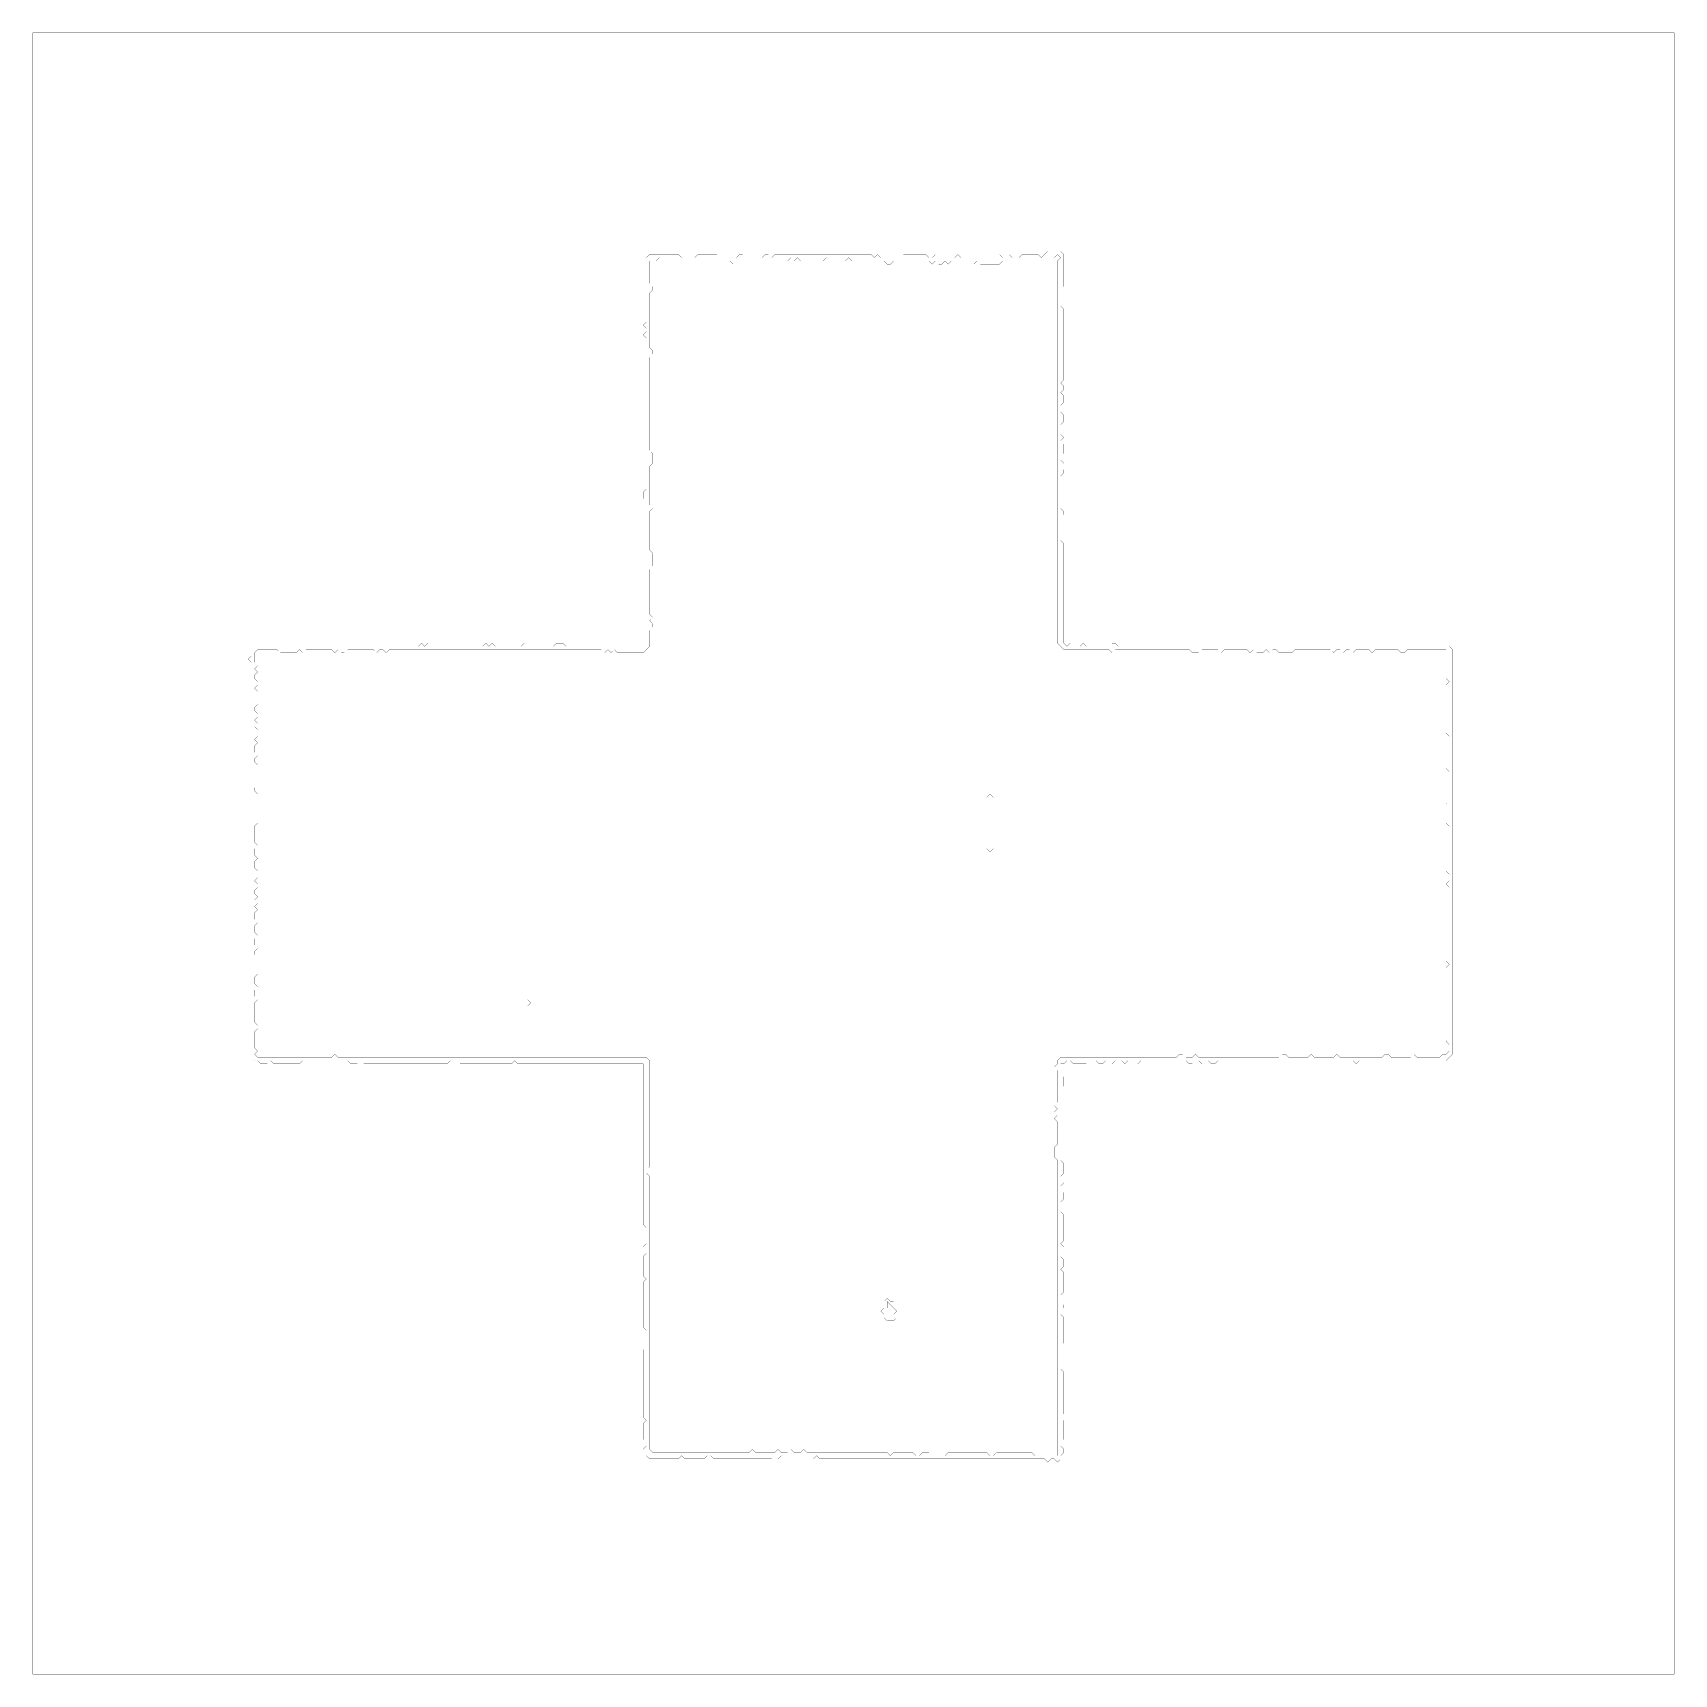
# Model space of a CAD drawing. Header units: metres. Extents: x 0 to 5000, y -5000 to 0.
import ezdxf

# ---------------------------------------------------------------- set-up
doc = ezdxf.new("R2010")
doc.units = ezdxf.units.M
doc.layers.add('conductor', color=1, linetype='Continuous')
doc.layers.add('substrate', color=5, linetype='Continuous')

msp = doc.modelspace()

# ---------------------------------------------------------------- linework, layer by layer
at = {"layer": 'conductor', "const_width": 0.5}
for points in [[(3121.5, -675.2), (3111.7, -685), (3101.9, -685), (3092.1, -685), (3082.3, -694.7), (3072.5, -694.7), (3062.8, -694.7), (3053, -694.7), (3043.2, -694.7), (3033.4, -694.7), (3023.6, -694.7), (3013.8, -694.7), (3004, -694.7), (2994.3, -694.7), (2984.5, -694.7), (2974.7, -694.7), (2964.9, -694.7), (2955.1, -694.7), (2945.3, -704.5), (2935.5, -704.5), (2925.8, -704.5), (2916, -704.5), (2906.2, -704.5), (2896.4, -704.5), (2886.6, -704.5), (2876.8, -694.7), (2867.1, -704.5), (2857.3, -694.7), (2847.5, -694.7), (2837.7, -694.7), (2827.9, -694.7), (2818.1, -694.7), (2808.3, -694.7), (2798.6, -694.7), (2788.8, -704.5), (2779, -694.7), (2769.2, -704.5), (2759.4, -704.5), (2749.6, -694.7), (2739.8, -704.5), (2730.1, -694.7), (2720.3, -694.7), (2710.5, -694.7), (2700.7, -694.7), (2690.9, -694.7), (2681.1, -694.7), (2671.3, -694.7), (2661.6, -694.7), (2651.8, -694.7), (2642, -694.7), (2632.2, -694.7), (2622.4, -694.7), (2612.6, -704.5), (2602.9, -704.5), (2593.1, -694.7), (2583.3, -694.7), (2573.5, -694.7), (2563.7, -694.7), (2553.9, -694.7), (2544.1, -694.7), (2534.4, -694.7), (2524.6, -694.7), (2514.8, -694.7), (2505, -694.7), (2495.2, -694.7), (2485.4, -685), (2475.6, -694.7), (2465.9, -685), (2456.1, -685), (2446.3, -685), (2436.5, -685), (2426.7, -685), (2416.9, -685), (2407.1, -694.7), (2397.4, -694.7), (2387.6, -694.7), (2377.8, -694.7), (2368, -694.7), (2358.2, -694.7), (2348.4, -694.7), (2338.7, -694.7), (2328.9, -685), (2319.1, -694.7), (2309.3, -685), (2299.5, -694.7), (2289.7, -694.7), (2279.9, -694.7), (2270.2, -694.7), (2260.4, -694.7), (2250.6, -694.7), (2240.8, -694.7), (2231, -694.7), (2221.2, -694.7), (2211.4, -694.7), (2201.7, -694.7), (2191.9, -694.7), (2182.1, -694.7), (2172.3, -694.7), (2162.5, -694.7), (2152.7, -694.7), (2142.9, -694.7), (2133.2, -704.5), (2123.4, -694.7), (2113.6, -694.7), (2103.8, -694.7), (2094, -694.7), (2084.2, -694.7), (2074.5, -694.7), (2064.7, -694.7), (2054.9, -694.7), (2045.1, -694.7), (2035.3, -694.7), (2025.5, -694.7), (2015.7, -694.7), (2006, -694.7), (1996.2, -694.7), (1986.4, -694.7), (1976.6, -694.7), (1966.8, -694.7), (1957, -694.7), (1947.2, -694.7), (1937.5, -694.7), (1927.7, -694.7), (1917.9, -694.7), (1908.1, -685), (1898.3, -694.7), (1888.5, -694.7), (1878.8, -694.7), (1878.8, -704.5), (1878.8, -714.3), (1878.8, -724.1), (1878.8, -733.9), (1878.8, -743.7), (1878.8, -753.5), (1878.8, -763.2), (1888.5, -773), (1888.5, -782.8), (1878.8, -792.6), (1878.8, -802.4), (1878.8, -812.2), (1878.8, -822), (1878.8, -831.7), (1878.8, -841.5), (1878.8, -851.3), (1878.8, -861.1), (1878.8, -870.9), (1878.8, -880.7), (1878.8, -890.4), (1878.8, -900.2), (1878.8, -910), (1878.8, -919.8), (1878.8, -929.6), (1878.8, -939.4), (1878.8, -949.2), (1878.8, -958.9), (1888.5, -968.7), (1888.5, -978.5), (1878.8, -988.3), (1878.8, -998.1), (1878.8, -1007.9), (1878.8, -1017.7), (1878.8, -1027.4), (1878.8, -1037.2), (1878.8, -1047), (1878.8, -1056.8), (1878.8, -1066.6), (1878.8, -1076.4), (1878.8, -1086.2), (1878.8, -1095.9), (1878.8, -1105.7), (1878.8, -1115.5), (1878.8, -1125.3), (1878.8, -1135.1), (1878.8, -1144.9), (1878.8, -1154.6), (1878.8, -1164.4), (1878.8, -1174.2), (1878.8, -1184), (1878.8, -1193.8), (1878.8, -1203.6), (1878.8, -1213.4), (1878.8, -1223.1), (1878.8, -1232.9), (1878.8, -1242.7), (1878.8, -1252.5), (1878.8, -1262.3), (1878.8, -1272.1), (1888.5, -1281.9), (1888.5, -1291.6), (1888.5, -1301.4), (1888.5, -1311.2), (1878.8, -1321), (1878.8, -1330.8), (1878.8, -1340.6), (1878.8, -1350.4), (1878.8, -1360.1), (1878.8, -1369.9), (1878.8, -1379.7), (1878.8, -1389.5), (1878.8, -1399.3), (1878.8, -1409.1), (1878.8, -1418.8), (1878.8, -1428.6), (1878.8, -1438.4), (1888.5, -1448.2), (1878.8, -1458), (1878.8, -1467.8), (1878.8, -1477.6), (1878.8, -1487.3), (1878.8, -1497.1), (1878.8, -1506.9), (1878.8, -1516.7), (1878.8, -1526.5), (1878.8, -1536.3), (1878.8, -1546.1), (1878.8, -1555.8), (1878.8, -1565.6), (1878.8, -1575.4), (1888.5, -1585.2), (1888.5, -1595), (1888.5, -1604.8), (1888.5, -1614.6), (1888.5, -1624.3), (1878.8, -1634.1), (1878.8, -1643.9), (1878.8, -1653.7), (1878.8, -1663.5), (1878.8, -1673.3), (1878.8, -1683), (1878.8, -1692.8), (1878.8, -1702.6), (1878.8, -1712.4), (1878.8, -1722.2), (1878.8, -1732), (1878.8, -1741.8), (1878.8, -1751.5), (1878.8, -1761.3), (1878.8, -1771.1), (1888.5, -1780.9), (1878.8, -1790.7), (1888.5, -1800.5), (1888.5, -1810.3), (1878.8, -1820), (1878.8, -1829.8), (1878.8, -1839.6), (1878.8, -1849.4), (1878.8, -1859.2), (1878.8, -1869), (1869, -1878.8), (1859.2, -1888.5), (1849.4, -1888.5), (1839.6, -1888.5), (1829.8, -1888.5), (1820, -1888.5), (1810.3, -1888.5), (1800.5, -1888.5), (1790.7, -1888.5), (1780.9, -1888.5), (1771.1, -1878.8), (1761.3, -1888.5), (1751.5, -1878.8), (1741.8, -1888.5), (1732, -1878.8), (1722.2, -1878.8), (1712.4, -1878.8), (1702.6, -1878.8), (1692.8, -1878.8), (1683, -1878.8), (1673.3, -1878.8), (1663.5, -1878.8), (1653.7, -1878.8), (1643.9, -1878.8), (1634.1, -1878.8), (1624.3, -1878.8), (1614.6, -1878.8), (1604.8, -1878.8), (1595, -1878.8), (1585.2, -1878.8), (1575.4, -1878.8), (1565.6, -1878.8), (1555.8, -1878.8), (1546.1, -1878.8), (1536.3, -1878.8), (1526.5, -1878.8), (1516.7, -1878.8), (1506.9, -1878.8), (1497.1, -1878.8), (1487.3, -1878.8), (1477.6, -1878.8), (1467.8, -1878.8), (1458, -1878.8), (1448.2, -1878.8), (1438.4, -1878.8), (1428.6, -1878.8), (1418.8, -1878.8), (1409.1, -1878.8), (1399.3, -1878.8), (1389.5, -1878.8), (1379.7, -1878.8), (1369.9, -1878.8), (1360.1, -1878.8), (1350.4, -1878.8), (1340.6, -1878.8), (1330.8, -1878.8), (1321, -1878.8), (1311.2, -1878.8), (1301.4, -1878.8), (1291.6, -1878.8), (1281.9, -1878.8), (1272.1, -1878.8), (1262.3, -1878.8), (1252.5, -1878.8), (1242.7, -1878.8), (1232.9, -1878.8), (1223.1, -1878.8), (1213.4, -1878.8), (1203.6, -1878.8), (1193.8, -1878.8), (1184, -1878.8), (1174.2, -1878.8), (1164.4, -1878.8), (1154.6, -1878.8), (1144.9, -1878.8), (1135.1, -1878.8), (1125.3, -1878.8), (1115.5, -1878.8), (1105.7, -1878.8), (1095.9, -1878.8), (1086.2, -1878.8), (1076.4, -1888.5), (1066.6, -1878.8), (1056.8, -1878.8), (1047, -1888.5), (1037.2, -1878.8), (1027.4, -1878.8), (1017.7, -1878.8), (1007.9, -1878.8), (998.1, -1878.8), (988.3, -1878.8), (978.5, -1878.8), (968.7, -1878.8), (958.9, -1878.8), (949.2, -1888.5), (939.4, -1888.5), (929.6, -1878.8), (919.8, -1888.5), (910, -1878.8), (900.2, -1878.8), (890.4, -1878.8), (880.7, -1878.8), (870.9, -1878.8), (861.1, -1878.8), (851.3, -1878.8), (841.5, -1878.8), (831.7, -1878.8), (822, -1888.5), (812.2, -1878.8), (802.4, -1888.5), (792.6, -1888.5), (782.8, -1888.5), (773, -1888.5), (763.2, -1888.5), (753.5, -1888.5), (743.7, -1878.8), (733.9, -1878.8), (724.1, -1878.8), (714.3, -1878.8), (704.5, -1878.8), (694.7, -1878.8), (685, -1878.8), (675.2, -1888.5), (675.2, -1898.3), (675.2, -1908.1), (675.2, -1917.9), (685, -1927.7), (675.2, -1937.5), (685, -1947.2), (675.2, -1957), (675.2, -1966.8), (685, -1976.6), (685, -1986.4), (675.2, -1996.2), (685, -2006), (685, -2015.7), (685, -2025.5), (685, -2035.3), (685, -2045.1), (675.2, -2054.9), (675.2, -2064.7), (685, -2074.5), (685, -2084.2), (675.2, -2094), (685, -2103.8), (675.2, -2113.6), (685, -2123.4), (685, -2133.2), (685, -2142.9), (675.2, -2152.7), (685, -2162.5), (675.2, -2172.3), (675.2, -2182.1), (675.2, -2191.9), (685, -2201.7), (675.2, -2211.4), (675.2, -2221.2), (685, -2231), (685, -2240.8), (685, -2250.6), (685, -2260.4), (685, -2270.2), (685, -2279.9), (685, -2289.7), (675.2, -2299.5), (675.2, -2309.3), (685, -2319.1), (685, -2328.9), (685, -2338.7), (685, -2348.4), (685, -2358.2), (685, -2368), (685, -2377.8), (685, -2387.6), (685, -2397.4), (685, -2407.1), (675.2, -2416.9), (675.2, -2426.7), (675.2, -2436.5), (675.2, -2446.3), (675.2, -2456.1), (675.2, -2465.9), (685, -2475.6), (675.2, -2485.4), (675.2, -2495.2), (675.2, -2505), (685, -2514.8), (675.2, -2524.6), (675.2, -2534.4), (675.2, -2544.1), (685, -2553.9), (685, -2563.7), (685, -2573.5), (675.2, -2583.3), (685, -2593.1), (685, -2602.9), (675.2, -2612.6), (675.2, -2622.4), (685, -2632.2), (675.2, -2642), (685, -2651.8), (675.2, -2661.6), (685, -2671.3), (675.2, -2681.1), (675.2, -2690.9), (675.2, -2700.7), (685, -2710.5), (675.2, -2720.3), (675.2, -2730.1), (675.2, -2739.8), (685, -2749.6), (675.2, -2759.4), (675.2, -2769.2), (675.2, -2779), (685, -2788.8), (675.2, -2798.6), (675.2, -2808.3), (685, -2818.1), (685, -2827.9), (685, -2837.7), (685, -2847.5), (685, -2857.3), (685, -2867.1), (675.2, -2876.8), (675.2, -2886.6), (675.2, -2896.4), (685, -2906.2), (675.2, -2916), (675.2, -2925.8), (675.2, -2935.5), (685, -2945.3), (675.2, -2955.1), (675.2, -2964.9), (675.2, -2974.7), (675.2, -2984.5), (675.2, -2994.3), (675.2, -3004), (675.2, -3013.8), (685, -3023.6), (685, -3033.4), (675.2, -3043.2), (675.2, -3053), (675.2, -3062.8), (675.2, -3072.5), (675.2, -3082.3), (675.2, -3092.1), (685, -3101.9), (675.2, -3111.7), (685, -3121.5), (694.7, -3121.5), (704.5, -3121.5), (714.3, -3121.5), (724.1, -3121.5), (733.9, -3121.5), (743.7, -3121.5), (753.5, -3121.5), (763.2, -3121.5), (773, -3121.5), (782.8, -3121.5), (792.6, -3121.5), (802.4, -3121.5), (812.2, -3121.5), (822, -3121.5), (831.7, -3121.5), (841.5, -3121.5), (851.3, -3121.5), (861.1, -3121.5), (870.9, -3121.5), (880.7, -3121.5), (890.4, -3121.5), (900.2, -3121.5), (910, -3121.5), (919.8, -3111.7), (929.6, -3121.5), (939.4, -3121.5), (949.2, -3121.5), (958.9, -3121.5), (968.7, -3121.5), (978.5, -3121.5), (988.3, -3121.5), (998.1, -3121.5), (1007.9, -3121.5), (1017.7, -3121.5), (1027.4, -3121.5), (1037.2, -3121.5), (1047, -3121.5), (1056.8, -3121.5), (1066.6, -3121.5), (1076.4, -3121.5), (1086.2, -3121.5), (1095.9, -3121.5), (1105.7, -3121.5), (1115.5, -3121.5), (1125.3, -3121.5), (1135.1, -3121.5), (1144.9, -3121.5), (1154.6, -3121.5), (1164.4, -3121.5), (1174.2, -3121.5), (1184, -3121.5), (1193.8, -3121.5), (1203.6, -3121.5), (1213.4, -3121.5), (1223.1, -3121.5), (1232.9, -3121.5), (1242.7, -3121.5), (1252.5, -3121.5), (1262.3, -3121.5), (1272.1, -3121.5), (1281.9, -3121.5), (1291.6, -3121.5), (1301.4, -3121.5), (1311.2, -3121.5), (1321, -3121.5), (1330.8, -3121.5), (1340.6, -3121.5), (1350.4, -3121.5), (1360.1, -3121.5), (1369.9, -3121.5), (1379.7, -3121.5), (1389.5, -3121.5), (1399.3, -3121.5), (1409.1, -3121.5), (1418.8, -3121.5), (1428.6, -3121.5), (1438.4, -3121.5), (1448.2, -3121.5), (1458, -3121.5), (1467.8, -3121.5), (1477.6, -3121.5), (1487.3, -3121.5), (1497.1, -3121.5), (1506.9, -3121.5), (1516.7, -3121.5), (1526.5, -3121.5), (1536.3, -3121.5), (1546.1, -3121.5), (1555.8, -3121.5), (1565.6, -3121.5), (1575.4, -3121.5), (1585.2, -3121.5), (1595, -3121.5), (1604.8, -3121.5), (1614.6, -3121.5), (1624.3, -3121.5), (1634.1, -3121.5), (1643.9, -3121.5), (1653.7, -3121.5), (1663.5, -3121.5), (1673.3, -3121.5), (1683, -3121.5), (1692.8, -3121.5), (1702.6, -3121.5), (1712.4, -3121.5), (1722.2, -3121.5), (1732, -3121.5), (1741.8, -3121.5), (1751.5, -3121.5), (1761.3, -3121.5), (1771.1, -3121.5), (1780.9, -3121.5), (1790.7, -3121.5), (1800.5, -3121.5), (1810.3, -3121.5), (1820, -3121.5), (1829.8, -3121.5), (1839.6, -3121.5), (1849.4, -3121.5), (1859.2, -3121.5), (1869, -3121.5), (1878.8, -3131.2), (1878.8, -3141), (1878.8, -3150.8), (1878.8, -3160.6), (1878.8, -3170.4), (1878.8, -3180.2), (1878.8, -3190), (1878.8, -3199.7), (1878.8, -3209.5), (1878.8, -3219.3), (1878.8, -3229.1), (1878.8, -3238.9), (1878.8, -3248.7), (1878.8, -3258.5), (1878.8, -3268.2), (1878.8, -3278), (1878.8, -3287.8), (1878.8, -3297.6), (1878.8, -3307.4), (1878.8, -3317.2), (1878.8, -3327), (1878.8, -3336.7), (1878.8, -3346.5), (1878.8, -3356.3), (1878.8, -3366.1), (1878.8, -3375.9), (1878.8, -3385.7), (1878.8, -3395.4), (1878.8, -3405.2), (1878.8, -3415), (1878.8, -3424.8), (1878.8, -3434.6), (1878.8, -3444.4), (1878.8, -3454.2), (1869, -3463.9), (1869, -3473.7), (1878.8, -3483.5), (1878.8, -3493.3), (1878.8, -3503.1), (1878.8, -3512.9), (1878.8, -3522.7), (1878.8, -3532.4), (1878.8, -3542.2), (1878.8, -3552), (1878.8, -3561.8), (1878.8, -3571.6), (1878.8, -3581.4), (1878.8, -3591.2), (1878.8, -3600.9), (1878.8, -3610.7), (1878.8, -3620.5), (1878.8, -3630.3), (1878.8, -3640.1), (1878.8, -3649.9), (1878.8, -3659.6), (1878.8, -3669.4), (1878.8, -3679.2), (1878.8, -3689), (1878.8, -3698.8), (1878.8, -3708.6), (1878.8, -3718.4), (1878.8, -3728.1), (1878.8, -3737.9), (1878.8, -3747.7), (1878.8, -3757.5), (1878.8, -3767.3), (1878.8, -3777.1), (1878.8, -3786.9), (1878.8, -3796.6), (1878.8, -3806.4), (1878.8, -3816.2), (1878.8, -3826), (1878.8, -3835.8), (1878.8, -3845.6), (1878.8, -3855.4), (1878.8, -3865.1), (1878.8, -3874.9), (1878.8, -3884.7), (1878.8, -3894.5), (1878.8, -3904.3), (1878.8, -3914.1), (1878.8, -3923.8), (1878.8, -3933.6), (1878.8, -3943.4), (1878.8, -3953.2), (1878.8, -3963), (1878.8, -3972.8), (1878.8, -3982.6), (1878.8, -3992.3), (1878.8, -4002.1), (1878.8, -4011.9), (1878.8, -4021.7), (1878.8, -4031.5), (1878.8, -4041.3), (1878.8, -4051.1), (1878.8, -4060.8), (1878.8, -4070.6), (1878.8, -4080.4), (1878.8, -4090.2), (1878.8, -4100), (1878.8, -4109.8), (1878.8, -4119.6), (1878.8, -4129.3), (1878.8, -4139.1), (1878.8, -4148.9), (1878.8, -4158.7), (1878.8, -4168.5), (1878.8, -4178.3), (1878.8, -4188), (1878.8, -4197.8), (1878.8, -4207.6), (1878.8, -4217.4), (1878.8, -4227.2), (1878.8, -4237), (1878.8, -4246.8), (1878.8, -4256.5), (1878.8, -4266.3), (1878.8, -4276.1), (1878.8, -4285.9), (1878.8, -4295.7), (1878.8, -4305.5), (1878.8, -4315.3), (1888.5, -4325), (1898.3, -4325), (1908.1, -4325), (1917.9, -4325), (1927.7, -4325), (1937.5, -4325), (1947.2, -4325), (1957, -4325), (1966.8, -4325), (1976.6, -4325), (1986.4, -4325), (1996.2, -4325), (2006, -4325), (2015.7, -4325), (2025.5, -4325), (2035.3, -4325), (2045.1, -4325), (2054.9, -4325), (2064.7, -4325), (2074.5, -4325), (2084.2, -4325), (2094, -4325), (2103.8, -4325), (2113.6, -4325), (2123.4, -4325), (2133.2, -4325), (2142.9, -4325), (2152.7, -4325), (2162.5, -4325), (2172.3, -4325), (2182.1, -4325), (2191.9, -4315.3), (2201.7, -4325), (2211.4, -4325), (2221.2, -4325), (2231, -4325), (2240.8, -4325), (2250.6, -4325), (2260.4, -4325), (2270.2, -4315.3), (2279.9, -4325), (2289.7, -4325), (2299.5, -4325), (2309.3, -4315.3), (2319.1, -4325), (2328.9, -4325), (2338.7, -4325), (2348.4, -4315.3), (2358.2, -4325), (2368, -4325), (2377.8, -4325), (2387.6, -4325), (2397.4, -4325), (2407.1, -4325), (2416.9, -4325), (2426.7, -4325), (2436.5, -4325), (2446.3, -4325), (2456.1, -4325), (2465.9, -4325), (2475.6, -4325), (2485.4, -4325), (2495.2, -4325), (2505, -4325), (2514.8, -4325), (2524.6, -4325), (2534.4, -4325), (2544.1, -4325), (2553.9, -4325), (2563.7, -4325), (2573.5, -4325), (2583.3, -4325), (2593.1, -4325), (2602.9, -4325), (2612.6, -4334.8), (2622.4, -4325), (2632.2, -4325), (2642, -4325), (2651.8, -4325), (2661.6, -4325), (2671.3, -4325), (2681.1, -4325), (2690.9, -4334.8), (2700.7, -4334.8), (2710.5, -4325), (2720.3, -4325), (2730.1, -4325), (2739.8, -4334.8), (2749.6, -4334.8), (2759.4, -4334.8), (2769.2, -4334.8), (2779, -4334.8), (2788.8, -4325), (2798.6, -4325), (2808.3, -4325), (2818.1, -4325), (2827.9, -4325), (2837.7, -4325), (2847.5, -4325), (2857.3, -4325), (2867.1, -4325), (2876.8, -4325), (2886.6, -4325), (2896.4, -4325), (2906.2, -4325), (2916, -4334.8), (2925.8, -4334.8), (2935.5, -4325), (2945.3, -4325), (2955.1, -4325), (2964.9, -4325), (2974.7, -4325), (2984.5, -4325), (2994.3, -4325), (3004, -4325), (3013.8, -4325), (3023.6, -4325), (3033.4, -4325), (3043.2, -4325), (3053, -4334.8), (3062.8, -4334.8), (3072.5, -4334.8), (3082.3, -4334.8), (3092.1, -4334.8), (3101.9, -4334.8), (3111.7, -4334.8), (3121.5, -4334.8), (3121.5, -4325), (3121.5, -4315.3), (3121.5, -4305.5), (3121.5, -4295.7), (3121.5, -4285.9), (3121.5, -4276.1), (3121.5, -4266.3), (3121.5, -4256.5), (3121.5, -4246.8), (3121.5, -4237), (3121.5, -4227.2), (3121.5, -4217.4), (3121.5, -4207.6), (3121.5, -4197.8), (3121.5, -4188), (3121.5, -4178.3), (3121.5, -4168.5), (3121.5, -4158.7), (3121.5, -4148.9), (3121.5, -4139.1), (3121.5, -4129.3), (3121.5, -4119.6), (3121.5, -4109.8), (3121.5, -4100), (3121.5, -4090.2), (3121.5, -4080.4), (3121.5, -4070.6), (3121.5, -4060.8), (3121.5, -4051.1), (3121.5, -4041.3), (3121.5, -4031.5), (3121.5, -4021.7), (3121.5, -4011.9), (3121.5, -4002.1), (3121.5, -3992.3), (3121.5, -3982.6), (3121.5, -3972.8), (3121.5, -3963), (3121.5, -3953.2), (3121.5, -3943.4), (3121.5, -3933.6), (3121.5, -3923.8), (3121.5, -3914.1), (3121.5, -3904.3), (3121.5, -3894.5), (3121.5, -3884.7), (3121.5, -3874.9), (3121.5, -3865.1), (3121.5, -3855.4), (3121.5, -3845.6), (3121.5, -3835.8), (3121.5, -3826), (3121.5, -3816.2), (3121.5, -3806.4), (3121.5, -3796.6), (3121.5, -3786.9), (3121.5, -3777.1), (3121.5, -3767.3), (3121.5, -3757.5), (3121.5, -3747.7), (3121.5, -3737.9), (3121.5, -3728.1), (3121.5, -3718.4), (3121.5, -3708.6), (3121.5, -3698.8), (3121.5, -3689), (3121.5, -3679.2), (3121.5, -3669.4), (3121.5, -3659.6), (3121.5, -3649.9), (3121.5, -3640.1), (3121.5, -3630.3), (3121.5, -3620.5), (3121.5, -3610.7), (3121.5, -3600.9), (3121.5, -3591.2), (3121.5, -3581.4), (3121.5, -3571.6), (3121.5, -3561.8), (3121.5, -3552), (3121.5, -3542.2), (3121.5, -3532.4), (3121.5, -3522.7), (3121.5, -3512.9), (3121.5, -3503.1), (3121.5, -3493.3), (3121.5, -3483.5), (3121.5, -3473.7), (3121.5, -3463.9), (3121.5, -3454.2), (3121.5, -3444.4), (3121.5, -3434.6), (3111.7, -3424.8), (3111.7, -3415), (3111.7, -3405.2), (3111.7, -3395.4), (3121.5, -3385.7), (3121.5, -3375.9), (3121.5, -3366.1), (3121.5, -3356.3), (3121.5, -3346.5), (3121.5, -3336.7), (3121.5, -3327), (3121.5, -3317.2), (3111.7, -3307.4), (3121.5, -3297.6), (3111.7, -3287.8), (3121.5, -3278), (3111.7, -3268.2), (3121.5, -3258.5), (3121.5, -3248.7), (3121.5, -3238.9), (3121.5, -3229.1), (3121.5, -3219.3), (3121.5, -3209.5), (3121.5, -3199.7), (3121.5, -3190), (3121.5, -3180.2), (3121.5, -3170.4), (3121.5, -3160.6), (3111.7, -3150.8), (3121.5, -3141), (3121.5, -3131.2), (3131.2, -3121.5), (3141, -3121.5), (3150.8, -3121.5), (3160.6, -3121.5), (3170.4, -3121.5), (3180.2, -3121.5), (3190, -3121.5), (3199.7, -3121.5), (3209.5, -3121.5), (3219.3, -3121.5), (3229.1, -3121.5), (3238.9, -3121.5), (3248.7, -3121.5), (3258.5, -3121.5), (3268.2, -3121.5), (3278, -3121.5), (3287.8, -3121.5), (3297.6, -3121.5), (3307.4, -3121.5), (3317.2, -3121.5), (3327, -3121.5), (3336.7, -3121.5), (3346.5, -3121.5), (3356.3, -3121.5), (3366.1, -3121.5), (3375.9, -3121.5), (3385.7, -3121.5), (3395.4, -3121.5), (3405.2, -3121.5), (3415, -3121.5), (3424.8, -3121.5), (3434.6, -3121.5), (3444.4, -3121.5), (3454.2, -3121.5), (3463.9, -3121.5), (3473.7, -3121.5), (3483.5, -3121.5), (3493.3, -3111.7), (3503.1, -3111.7), (3512.9, -3121.5), (3522.7, -3121.5), (3532.4, -3121.5), (3542.2, -3111.7), (3552, -3121.5), (3561.8, -3121.5), (3571.6, -3121.5), (3581.4, -3121.5), (3591.2, -3121.5), (3600.9, -3121.5), (3610.7, -3121.5), (3620.5, -3121.5), (3630.3, -3121.5), (3640.1, -3121.5), (3649.9, -3121.5), (3659.6, -3121.5), (3669.4, -3121.5), (3679.2, -3121.5), (3689, -3121.5), (3698.8, -3121.5), (3708.6, -3121.5), (3718.4, -3121.5), (3728.1, -3121.5), (3737.9, -3121.5), (3747.7, -3121.5), (3757.5, -3121.5), (3767.3, -3121.5), (3777.1, -3121.5), (3786.9, -3121.5), (3796.6, -3121.5), (3806.4, -3111.7), (3816.2, -3111.7), (3826, -3121.5), (3835.8, -3121.5), (3845.6, -3121.5), (3855.4, -3121.5), (3865.1, -3121.5), (3874.9, -3121.5), (3884.7, -3121.5), (3894.5, -3111.7), (3904.3, -3121.5), (3914.1, -3121.5), (3923.8, -3121.5), (3933.6, -3121.5), (3943.4, -3121.5), (3953.2, -3121.5), (3963, -3121.5), (3972.8, -3111.7), (3982.6, -3121.5), (3992.3, -3121.5), (4002.1, -3121.5), (4011.9, -3121.5), (4021.7, -3121.5), (4031.5, -3121.5), (4041.3, -3121.5), (4051.1, -3121.5), (4060.8, -3121.5), (4070.6, -3121.5), (4080.4, -3121.5), (4090.2, -3121.5), (4100, -3121.5), (4109.8, -3121.5), (4119.6, -3111.7), (4129.3, -3111.7), (4139.1, -3121.5), (4148.9, -3121.5), (4158.7, -3121.5), (4168.5, -3121.5), (4178.3, -3121.5), (4188, -3121.5), (4197.8, -3121.5), (4207.6, -3111.7), (4217.4, -3121.5), (4227.2, -3121.5), (4237, -3121.5), (4246.8, -3121.5), (4256.5, -3121.5), (4266.3, -3121.5), (4276.1, -3121.5), (4285.9, -3121.5), (4295.7, -3111.7), (4305.5, -3111.7), (4315.3, -3101.9), (4315.3, -3092.1), (4315.3, -3082.3), (4305.5, -3072.5), (4315.3, -3062.8), (4315.3, -3053), (4315.3, -3043.2), (4315.3, -3033.4), (4315.3, -3023.6), (4315.3, -3013.8), (4305.5, -3004), (4305.5, -2994.3), (4305.5, -2984.5), (4305.5, -2974.7), (4305.5, -2964.9), (4305.5, -2955.1), (4305.5, -2945.3), (4305.5, -2935.5), (4305.5, -2925.8), (4305.5, -2916), (4305.5, -2906.2), (4305.5, -2896.4), (4305.5, -2886.6), (4305.5, -2876.8), (4305.5, -2867.1), (4305.5, -2857.3), (4305.5, -2847.5), (4315.3, -2837.7), (4305.5, -2827.9), (4305.5, -2818.1), (4305.5, -2808.3), (4305.5, -2798.6), (4305.5, -2788.8), (4305.5, -2779), (4305.5, -2769.2), (4305.5, -2759.4), (4305.5, -2749.6), (4305.5, -2739.8), (4305.5, -2730.1), (4305.5, -2720.3), (4305.5, -2710.5), (4305.5, -2700.7), (4305.5, -2690.9), (4305.5, -2681.1), (4305.5, -2671.3), (4305.5, -2661.6), (4305.5, -2651.8), (4305.5, -2642), (4305.5, -2632.2), (4305.5, -2622.4), (4305.5, -2612.6), (4315.3, -2602.9), (4305.5, -2593.1), (4315.3, -2583.3), (4315.3, -2573.5), (4315.3, -2563.7), (4305.5, -2553.9), (4305.5, -2544.1), (4305.5, -2534.4), (4305.5, -2524.6), (4305.5, -2514.8), (4305.5, -2505), (4305.5, -2495.2), (4305.5, -2485.4), (4305.5, -2475.6), (4305.5, -2465.9), (4305.5, -2456.1), (4305.5, -2446.3), (4305.5, -2436.5), (4305.5, -2426.7), (4315.3, -2416.9), (4305.5, -2407.1), (4305.5, -2397.4), (4305.5, -2387.6), (4305.5, -2377.8), (4305.5, -2368), (4305.5, -2358.2), (4305.5, -2348.4), (4315.3, -2338.7), (4315.3, -2328.9), (4315.3, -2319.1), (4315.3, -2309.3), (4315.3, -2299.5), (4315.3, -2289.7), (4315.3, -2279.9), (4315.3, -2270.2), (4315.3, -2260.4), (4315.3, -2250.6), (4305.5, -2240.8), (4315.3, -2231), (4315.3, -2221.2), (4315.3, -2211.4), (4315.3, -2201.7), (4315.3, -2191.9), (4315.3, -2182.1), (4315.3, -2172.3), (4315.3, -2162.5), (4315.3, -2152.7), (4315.3, -2142.9), (4305.5, -2133.2), (4315.3, -2123.4), (4315.3, -2113.6), (4315.3, -2103.8), (4305.5, -2094), (4305.5, -2084.2), (4305.5, -2074.5), (4305.5, -2064.7), (4305.5, -2054.9), (4305.5, -2045.1), (4305.5, -2035.3), (4305.5, -2025.5), (4305.5, -2015.7), (4305.5, -2006), (4305.5, -1996.2), (4305.5, -1986.4), (4315.3, -1976.6), (4305.5, -1966.8), (4315.3, -1957), (4315.3, -1947.2), (4315.3, -1937.5), (4315.3, -1927.7), (4315.3, -1917.9), (4315.3, -1908.1), (4315.3, -1898.3), (4315.3, -1888.5), (4305.5, -1878.8), (4295.7, -1878.8), (4285.9, -1878.8), (4276.1, -1878.8), (4266.3, -1878.8), (4256.5, -1878.8), (4246.8, -1878.8), (4237, -1878.8), (4227.2, -1878.8), (4217.4, -1878.8), (4207.6, -1878.8), (4197.8, -1878.8), (4188, -1878.8), (4178.3, -1888.5), (4168.5, -1888.5), (4158.7, -1878.8), (4148.9, -1878.8), (4139.1, -1878.8), (4129.3, -1878.8), (4119.6, -1878.8), (4109.8, -1878.8), (4100, -1878.8), (4090.2, -1878.8), (4080.4, -1888.5), (4070.6, -1878.8), (4060.8, -1878.8), (4051.1, -1878.8), (4041.3, -1878.8), (4031.5, -1878.8), (4021.7, -1888.5), (4011.9, -1878.8), (4002.1, -1878.8), (3992.3, -1888.5), (3982.6, -1878.8), (3972.8, -1878.8), (3963, -1888.5), (3953.2, -1878.8), (3943.4, -1878.8), (3933.6, -1878.8), (3923.8, -1878.8), (3914.1, -1878.8), (3904.3, -1878.8), (3894.5, -1878.8), (3884.7, -1878.8), (3874.9, -1878.8), (3865.1, -1878.8), (3855.4, -1878.8), (3845.6, -1878.8), (3835.8, -1888.5), (3826, -1888.5), (3816.2, -1888.5), (3806.4, -1888.5), (3796.6, -1888.5), (3786.9, -1878.8), (3777.1, -1878.8), (3767.3, -1888.5), (3757.5, -1878.8), (3747.7, -1888.5), (3737.9, -1888.5), (3728.1, -1888.5), (3718.4, -1878.8), (3708.6, -1888.5), (3698.8, -1878.8), (3689, -1878.8), (3679.2, -1878.8), (3669.4, -1878.8), (3659.6, -1878.8), (3649.9, -1878.8), (3640.1, -1878.8), (3630.3, -1878.8), (3620.5, -1888.5), (3610.7, -1878.8), (3600.9, -1878.8), (3591.2, -1878.8), (3581.4, -1878.8), (3571.6, -1878.8), (3561.8, -1878.8), (3552, -1888.5), (3542.2, -1888.5), (3532.4, -1888.5), (3522.7, -1878.8), (3512.9, -1878.8), (3503.1, -1878.8), (3493.3, -1878.8), (3483.5, -1878.8), (3473.7, -1878.8), (3463.9, -1878.8), (3454.2, -1878.8), (3444.4, -1878.8), (3434.6, -1878.8), (3424.8, -1878.8), (3415, -1878.8), (3405.2, -1878.8), (3395.4, -1878.8), (3385.7, -1878.8), (3375.9, -1878.8), (3366.1, -1878.8), (3356.3, -1878.8), (3346.5, -1878.8), (3336.7, -1878.8), (3327, -1878.8), (3317.2, -1878.8), (3307.4, -1878.8), (3297.6, -1878.8), (3287.8, -1888.5), (3278, -1878.8), (3268.2, -1878.8), (3258.5, -1878.8), (3248.7, -1878.8), (3238.9, -1878.8), (3229.1, -1878.8), (3219.3, -1878.8), (3209.5, -1878.8), (3199.7, -1878.8), (3190, -1878.8), (3180.2, -1878.8), (3170.4, -1878.8), (3160.6, -1878.8), (3150.8, -1878.8), (3141, -1878.8), (3131.2, -1869), (3121.5, -1859.2), (3121.5, -1849.4), (3121.5, -1839.6), (3121.5, -1829.8), (3121.5, -1820), (3121.5, -1810.3), (3121.5, -1800.5), (3121.5, -1790.7), (3121.5, -1780.9), (3121.5, -1771.1), (3121.5, -1761.3), (3121.5, -1751.5), (3121.5, -1741.8), (3121.5, -1732), (3121.5, -1722.2), (3121.5, -1712.4), (3121.5, -1702.6), (3121.5, -1692.8), (3121.5, -1683), (3121.5, -1673.3), (3121.5, -1663.5), (3121.5, -1653.7), (3121.5, -1643.9), (3121.5, -1634.1), (3121.5, -1624.3), (3121.5, -1614.6), (3121.5, -1604.8), (3121.5, -1595), (3121.5, -1585.2), (3121.5, -1575.4), (3121.5, -1565.6), (3121.5, -1555.8), (3121.5, -1546.1), (3121.5, -1536.3), (3121.5, -1526.5), (3121.5, -1516.7), (3121.5, -1506.9), (3121.5, -1497.1), (3121.5, -1487.3), (3121.5, -1477.6), (3121.5, -1467.8), (3121.5, -1458), (3121.5, -1448.2), (3121.5, -1438.4), (3121.5, -1428.6), (3121.5, -1418.8), (3121.5, -1409.1), (3121.5, -1399.3), (3121.5, -1389.5), (3121.5, -1379.7), (3121.5, -1369.9), (3121.5, -1360.1), (3121.5, -1350.4), (3121.5, -1340.6), (3121.5, -1330.8), (3121.5, -1321), (3121.5, -1311.2), (3121.5, -1301.4), (3121.5, -1291.6), (3121.5, -1281.9), (3121.5, -1272.1), (3121.5, -1262.3), (3121.5, -1252.5), (3121.5, -1242.7), (3121.5, -1232.9), (3121.5, -1223.1), (3121.5, -1213.4), (3121.5, -1203.6), (3121.5, -1193.8), (3121.5, -1184), (3121.5, -1174.2), (3121.5, -1164.4), (3121.5, -1154.6), (3121.5, -1144.9), (3121.5, -1135.1), (3121.5, -1125.3), (3121.5, -1115.5), (3121.5, -1105.7), (3121.5, -1095.9), (3121.5, -1086.2), (3121.5, -1076.4), (3121.5, -1066.6), (3121.5, -1056.8), (3121.5, -1047), (3121.5, -1037.2), (3121.5, -1027.4), (3121.5, -1017.7), (3121.5, -1007.9), (3121.5, -998.1), (3121.5, -988.3), (3121.5, -978.5), (3121.5, -968.7), (3121.5, -958.9), (3121.5, -949.2), (3121.5, -939.4), (3121.5, -929.6), (3121.5, -919.8), (3121.5, -910), (3121.5, -900.2), (3121.5, -890.4), (3121.5, -880.7), (3121.5, -870.9), (3121.5, -861.1), (3121.5, -851.3), (3121.5, -841.5), (3121.5, -831.7), (3121.5, -822), (3121.5, -812.2), (3121.5, -802.4), (3121.5, -792.6), (3121.5, -782.8), (3121.5, -773), (3121.5, -763.2), (3121.5, -753.5), (3121.5, -743.7), (3121.5, -733.9), (3121.5, -724.1), (3121.5, -714.3), (3121.5, -704.5), (3121.5, -694.7), (3131.2, -685)], [(2906.2, -2328.9), (2916, -2319.1), (2925.8, -2328.9), (2916, -2338.7)], [(2906.2, -2485.4), (2916, -2475.6), (2925.8, -2485.4), (2916, -2495.2)], [(1497.1, -2955.1), (1506.9, -2945.3), (1516.7, -2955.1), (1506.9, -2964.9)], [(2593.1, -3865.1), (2602.9, -3855.4), (2612.6, -3865.1), (2622.4, -3865.1), (2632.2, -3874.9), (2642, -3884.7), (2642, -3894.5), (2642, -3904.3), (2632.2, -3914.1), (2622.4, -3923.8), (2612.6, -3923.8), (2602.9, -3923.8), (2593.1, -3914.1), (2593.1, -3904.3), (2583.3, -3894.5), (2593.1, -3884.7), (2593.1, -3874.9)]]:
    msp.add_lwpolyline(points, close=True, dxfattribs=at)
at = {"layer": 'substrate', "const_width": 0.5}
for points in [[(0, 0), (0, -9.8), (0, -19.6), (0, -29.4), (0, -39.1), (0, -48.9), (0, -58.7), (0, -68.5), (0, -78.3), (0, -88.1), (0, -97.9), (0, -107.6), (0, -117.4), (0, -127.2), (0, -137), (0, -146.8), (0, -156.6), (0, -166.3), (0, -176.1), (0, -185.9), (0, -195.7), (0, -205.5), (0, -215.3), (0, -225.1), (0, -234.8), (0, -244.6), (0, -254.4), (0, -264.2), (0, -274), (0, -283.8), (0, -293.6), (0, -303.3), (0, -313.1), (0, -322.9), (0, -332.7), (0, -342.5), (0, -352.3), (0, -362.1), (0, -371.8), (0, -381.6), (0, -391.4), (0, -401.2), (0, -411), (0, -420.8), (0, -430.5), (0, -440.3), (0, -450.1), (0, -459.9), (0, -469.7), (0, -479.5), (0, -489.3), (0, -499), (0, -508.8), (0, -518.6), (0, -528.4), (0, -538.2), (0, -548), (0, -557.8), (0, -567.5), (0, -577.3), (0, -587.1), (0, -596.9), (0, -606.7), (0, -616.5), (0, -626.2), (0, -636), (0, -645.8), (0, -655.6), (0, -665.4), (0, -675.2), (0, -685), (0, -694.7), (0, -704.5), (0, -714.3), (0, -724.1), (0, -733.9), (0, -743.7), (0, -753.5), (0, -763.2), (0, -773), (0, -782.8), (0, -792.6), (0, -802.4), (0, -812.2), (0, -822), (0, -831.7), (0, -841.5), (0, -851.3), (0, -861.1), (0, -870.9), (0, -880.7), (0, -890.4), (0, -900.2), (0, -910), (0, -919.8), (0, -929.6), (0, -939.4), (0, -949.2), (0, -958.9), (0, -968.7), (0, -978.5), (0, -988.3), (0, -998.1), (0, -1007.9), (0, -1017.7), (0, -1027.4), (0, -1037.2), (0, -1047), (0, -1056.8), (0, -1066.6), (0, -1076.4), (0, -1086.2), (0, -1095.9), (0, -1105.7), (0, -1115.5), (0, -1125.3), (0, -1135.1), (0, -1144.9), (0, -1154.6), (0, -1164.4), (0, -1174.2), (0, -1184), (0, -1193.8), (0, -1203.6), (0, -1213.4), (0, -1223.1), (0, -1232.9), (0, -1242.7), (0, -1252.5), (0, -1262.3), (0, -1272.1), (0, -1281.9), (0, -1291.6), (0, -1301.4), (0, -1311.2), (0, -1321), (0, -1330.8), (0, -1340.6), (0, -1350.4), (0, -1360.1), (0, -1369.9), (0, -1379.7), (0, -1389.5), (0, -1399.3), (0, -1409.1), (0, -1418.8), (0, -1428.6), (0, -1438.4), (0, -1448.2), (0, -1458), (0, -1467.8), (0, -1477.6), (0, -1487.3), (0, -1497.1), (0, -1506.9), (0, -1516.7), (0, -1526.5), (0, -1536.3), (0, -1546.1), (0, -1555.8), (0, -1565.6), (0, -1575.4), (0, -1585.2), (0, -1595), (0, -1604.8), (0, -1614.6), (0, -1624.3), (0, -1634.1), (0, -1643.9), (0, -1653.7), (0, -1663.5), (0, -1673.3), (0, -1683), (0, -1692.8), (0, -1702.6), (0, -1712.4), (0, -1722.2), (0, -1732), (0, -1741.8), (0, -1751.5), (0, -1761.3), (0, -1771.1), (0, -1780.9), (0, -1790.7), (0, -1800.5), (0, -1810.3), (0, -1820), (0, -1829.8), (0, -1839.6), (0, -1849.4), (0, -1859.2), (0, -1869), (0, -1878.8), (0, -1888.5), (0, -1898.3), (0, -1908.1), (0, -1917.9), (0, -1927.7), (0, -1937.5), (0, -1947.2), (0, -1957), (0, -1966.8), (0, -1976.6), (0, -1986.4), (0, -1996.2), (0, -2006), (0, -2015.7), (0, -2025.5), (0, -2035.3), (0, -2045.1), (0, -2054.9), (0, -2064.7), (0, -2074.5), (0, -2084.2), (0, -2094), (0, -2103.8), (0, -2113.6), (0, -2123.4), (0, -2133.2), (0, -2142.9), (0, -2152.7), (0, -2162.5), (0, -2172.3), (0, -2182.1), (0, -2191.9), (0, -2201.7), (0, -2211.4), (0, -2221.2), (0, -2231), (0, -2240.8), (0, -2250.6), (0, -2260.4), (0, -2270.2), (0, -2279.9), (0, -2289.7), (0, -2299.5), (0, -2309.3), (0, -2319.1), (0, -2328.9), (0, -2338.7), (0, -2348.4), (0, -2358.2), (0, -2368), (0, -2377.8), (0, -2387.6), (0, -2397.4), (0, -2407.1), (0, -2416.9), (0, -2426.7), (0, -2436.5), (0, -2446.3), (0, -2456.1), (0, -2465.9), (0, -2475.6), (0, -2485.4), (0, -2495.2), (0, -2505), (0, -2514.8), (0, -2524.6), (0, -2534.4), (0, -2544.1), (0, -2553.9), (0, -2563.7), (0, -2573.5), (0, -2583.3), (0, -2593.1), (0, -2602.9), (0, -2612.6), (0, -2622.4), (0, -2632.2), (0, -2642), (0, -2651.8), (0, -2661.6), (0, -2671.3), (0, -2681.1), (0, -2690.9), (0, -2700.7), (0, -2710.5), (0, -2720.3), (0, -2730.1), (0, -2739.8), (0, -2749.6), (0, -2759.4), (0, -2769.2), (0, -2779), (0, -2788.8), (0, -2798.6), (0, -2808.3), (0, -2818.1), (0, -2827.9), (0, -2837.7), (0, -2847.5), (0, -2857.3), (0, -2867.1), (0, -2876.8), (0, -2886.6), (0, -2896.4), (0, -2906.2), (0, -2916), (0, -2925.8), (0, -2935.5), (0, -2945.3), (0, -2955.1), (0, -2964.9), (0, -2974.7), (0, -2984.5), (0, -2994.3), (0, -3004), (0, -3013.8), (0, -3023.6), (0, -3033.4), (0, -3043.2), (0, -3053), (0, -3062.8), (0, -3072.5), (0, -3082.3), (0, -3092.1), (0, -3101.9), (0, -3111.7), (0, -3121.5), (0, -3131.2), (0, -3141), (0, -3150.8), (0, -3160.6), (0, -3170.4), (0, -3180.2), (0, -3190), (0, -3199.7), (0, -3209.5), (0, -3219.3), (0, -3229.1), (0, -3238.9), (0, -3248.7), (0, -3258.5), (0, -3268.2), (0, -3278), (0, -3287.8), (0, -3297.6), (0, -3307.4), (0, -3317.2), (0, -3327), (0, -3336.7), (0, -3346.5), (0, -3356.3), (0, -3366.1), (0, -3375.9), (0, -3385.7), (0, -3395.4), (0, -3405.2), (0, -3415), (0, -3424.8), (0, -3434.6), (0, -3444.4), (0, -3454.2), (0, -3463.9), (0, -3473.7), (0, -3483.5), (0, -3493.3), (0, -3503.1), (0, -3512.9), (0, -3522.7), (0, -3532.4), (0, -3542.2), (0, -3552), (0, -3561.8), (0, -3571.6), (0, -3581.4), (0, -3591.2), (0, -3600.9), (0, -3610.7), (0, -3620.5), (0, -3630.3), (0, -3640.1), (0, -3649.9), (0, -3659.6), (0, -3669.4), (0, -3679.2), (0, -3689), (0, -3698.8), (0, -3708.6), (0, -3718.4), (0, -3728.1), (0, -3737.9), (0, -3747.7), (0, -3757.5), (0, -3767.3), (0, -3777.1), (0, -3786.9), (0, -3796.6), (0, -3806.4), (0, -3816.2), (0, -3826), (0, -3835.8), (0, -3845.6), (0, -3855.4), (0, -3865.1), (0, -3874.9), (0, -3884.7), (0, -3894.5), (0, -3904.3), (0, -3914.1), (0, -3923.8), (0, -3933.6), (0, -3943.4), (0, -3953.2), (0, -3963), (0, -3972.8), (0, -3982.6), (0, -3992.3), (0, -4002.1), (0, -4011.9), (0, -4021.7), (0, -4031.5), (0, -4041.3), (0, -4051.1), (0, -4060.8), (0, -4070.6), (0, -4080.4), (0, -4090.2), (0, -4100), (0, -4109.8), (0, -4119.6), (0, -4129.3), (0, -4139.1), (0, -4148.9), (0, -4158.7), (0, -4168.5), (0, -4178.3), (0, -4188), (0, -4197.8), (0, -4207.6), (0, -4217.4), (0, -4227.2), (0, -4237), (0, -4246.8), (0, -4256.5), (0, -4266.3), (0, -4276.1), (0, -4285.9), (0, -4295.7), (0, -4305.5), (0, -4315.3), (0, -4325), (0, -4334.8), (0, -4344.6), (0, -4354.4), (0, -4364.2), (0, -4374), (0, -4383.8), (0, -4393.5), (0, -4403.3), (0, -4413.1), (0, -4422.9), (0, -4432.7), (0, -4442.5), (0, -4452.2), (0, -4462), (0, -4471.8), (0, -4481.6), (0, -4491.4), (0, -4501.2), (0, -4511), (0, -4520.7), (0, -4530.5), (0, -4540.3), (0, -4550.1), (0, -4559.9), (0, -4569.7), (0, -4579.5), (0, -4589.2), (0, -4599), (0, -4608.8), (0, -4618.6), (0, -4628.4), (0, -4638.2), (0, -4647.9), (0, -4657.7), (0, -4667.5), (0, -4677.3), (0, -4687.1), (0, -4696.9), (0, -4706.7), (0, -4716.4), (0, -4726.2), (0, -4736), (0, -4745.8), (0, -4755.6), (0, -4765.4), (0, -4775.2), (0, -4784.9), (0, -4794.7), (0, -4804.5), (0, -4814.3), (0, -4824.1), (0, -4833.9), (0, -4843.7), (0, -4853.4), (0, -4863.2), (0, -4873), (0, -4882.8), (0, -4892.6), (0, -4902.4), (0, -4912.1), (0, -4921.9), (0, -4931.7), (0, -4941.5), (0, -4951.3), (0, -4961.1), (0, -4970.9), (0, -4980.6), (0, -4990.4), (0, -5000.2), (9.8, -5000.2), (19.6, -5000.2), (29.4, -5000.2), (39.1, -5000.2), (48.9, -5000.2), (58.7, -5000.2), (68.5, -5000.2), (78.3, -5000.2), (88.1, -5000.2), (97.9, -5000.2), (107.6, -5000.2), (117.4, -5000.2), (127.2, -5000.2), (137, -5000.2), (146.8, -5000.2), (156.6, -5000.2), (166.3, -5000.2), (176.1, -5000.2), (185.9, -5000.2), (195.7, -5000.2), (205.5, -5000.2), (215.3, -5000.2), (225.1, -5000.2), (234.8, -5000.2), (244.6, -5000.2), (254.4, -5000.2), (264.2, -5000.2), (274, -5000.2), (283.8, -5000.2), (293.6, -5000.2), (303.3, -5000.2), (313.1, -5000.2), (322.9, -5000.2), (332.7, -5000.2), (342.5, -5000.2), (352.3, -5000.2), (362.1, -5000.2), (371.8, -5000.2), (381.6, -5000.2), (391.4, -5000.2), (401.2, -5000.2), (411, -5000.2), (420.8, -5000.2), (430.5, -5000.2), (440.3, -5000.2), (450.1, -5000.2), (459.9, -5000.2), (469.7, -5000.2), (479.5, -5000.2), (489.3, -5000.2), (499, -5000.2), (508.8, -5000.2), (518.6, -5000.2), (528.4, -5000.2), (538.2, -5000.2), (548, -5000.2), (557.8, -5000.2), (567.5, -5000.2), (577.3, -5000.2), (587.1, -5000.2), (596.9, -5000.2), (606.7, -5000.2), (616.5, -5000.2), (626.2, -5000.2), (636, -5000.2), (645.8, -5000.2), (655.6, -5000.2), (665.4, -5000.2), (675.2, -5000.2), (685, -5000.2), (694.7, -5000.2), (704.5, -5000.2), (714.3, -5000.2), (724.1, -5000.2), (733.9, -5000.2), (743.7, -5000.2), (753.5, -5000.2), (763.2, -5000.2), (773, -5000.2), (782.8, -5000.2), (792.6, -5000.2), (802.4, -5000.2), (812.2, -5000.2), (822, -5000.2), (831.7, -5000.2), (841.5, -5000.2), (851.3, -5000.2), (861.1, -5000.2), (870.9, -5000.2), (880.7, -5000.2), (890.4, -5000.2), (900.2, -5000.2), (910, -5000.2), (919.8, -5000.2), (929.6, -5000.2), (939.4, -5000.2), (949.2, -5000.2), (958.9, -5000.2), (968.7, -5000.2), (978.5, -5000.2), (988.3, -5000.2), (998.1, -5000.2), (1007.9, -5000.2), (1017.7, -5000.2), (1027.4, -5000.2), (1037.2, -5000.2), (1047, -5000.2), (1056.8, -5000.2), (1066.6, -5000.2), (1076.4, -5000.2), (1086.2, -5000.2), (1095.9, -5000.2), (1105.7, -5000.2), (1115.5, -5000.2), (1125.3, -5000.2), (1135.1, -5000.2), (1144.9, -5000.2), (1154.6, -5000.2), (1164.4, -5000.2), (1174.2, -5000.2), (1184, -5000.2), (1193.8, -5000.2), (1203.6, -5000.2), (1213.4, -5000.2), (1223.1, -5000.2), (1232.9, -5000.2), (1242.7, -5000.2), (1252.5, -5000.2), (1262.3, -5000.2), (1272.1, -5000.2), (1281.9, -5000.2), (1291.6, -5000.2), (1301.4, -5000.2), (1311.2, -5000.2), (1321, -5000.2), (1330.8, -5000.2), (1340.6, -5000.2), (1350.4, -5000.2), (1360.1, -5000.2), (1369.9, -5000.2), (1379.7, -5000.2), (1389.5, -5000.2), (1399.3, -5000.2), (1409.1, -5000.2), (1418.8, -5000.2), (1428.6, -5000.2), (1438.4, -5000.2), (1448.2, -5000.2), (1458, -5000.2), (1467.8, -5000.2), (1477.6, -5000.2), (1487.3, -5000.2), (1497.1, -5000.2), (1506.9, -5000.2), (1516.7, -5000.2), (1526.5, -5000.2), (1536.3, -5000.2), (1546.1, -5000.2), (1555.8, -5000.2), (1565.6, -5000.2), (1575.4, -5000.2), (1585.2, -5000.2), (1595, -5000.2), (1604.8, -5000.2), (1614.6, -5000.2), (1624.3, -5000.2), (1634.1, -5000.2), (1643.9, -5000.2), (1653.7, -5000.2), (1663.5, -5000.2), (1673.3, -5000.2), (1683, -5000.2), (1692.8, -5000.2), (1702.6, -5000.2), (1712.4, -5000.2), (1722.2, -5000.2), (1732, -5000.2), (1741.8, -5000.2), (1751.5, -5000.2), (1761.3, -5000.2), (1771.1, -5000.2), (1780.9, -5000.2), (1790.7, -5000.2), (1800.5, -5000.2), (1810.3, -5000.2), (1820, -5000.2), (1829.8, -5000.2), (1839.6, -5000.2), (1849.4, -5000.2), (1859.2, -5000.2), (1869, -5000.2), (1878.8, -5000.2), (1888.5, -5000.2), (1898.3, -5000.2), (1908.1, -5000.2), (1917.9, -5000.2), (1927.7, -5000.2), (1937.5, -5000.2), (1947.2, -5000.2), (1957, -5000.2), (1966.8, -5000.2), (1976.6, -5000.2), (1986.4, -5000.2), (1996.2, -5000.2), (2006, -5000.2), (2015.7, -5000.2), (2025.5, -5000.2), (2035.3, -5000.2), (2045.1, -5000.2), (2054.9, -5000.2), (2064.7, -5000.2), (2074.5, -5000.2), (2084.2, -5000.2), (2094, -5000.2), (2103.8, -5000.2), (2113.6, -5000.2), (2123.4, -5000.2), (2133.2, -5000.2), (2142.9, -5000.2), (2152.7, -5000.2), (2162.5, -5000.2), (2172.3, -5000.2), (2182.1, -5000.2), (2191.9, -5000.2), (2201.7, -5000.2), (2211.4, -5000.2), (2221.2, -5000.2), (2231, -5000.2), (2240.8, -5000.2), (2250.6, -5000.2), (2260.4, -5000.2), (2270.2, -5000.2), (2279.9, -5000.2), (2289.7, -5000.2), (2299.5, -5000.2), (2309.3, -5000.2), (2319.1, -5000.2), (2328.9, -5000.2), (2338.7, -5000.2), (2348.4, -5000.2), (2358.2, -5000.2), (2368, -5000.2), (2377.8, -5000.2), (2387.6, -5000.2), (2397.4, -5000.2), (2407.1, -5000.2), (2416.9, -5000.2), (2426.7, -5000.2), (2436.5, -5000.2), (2446.3, -5000.2), (2456.1, -5000.2), (2465.9, -5000.2), (2475.6, -5000.2), (2485.4, -5000.2), (2495.2, -5000.2), (2505, -5000.2), (2514.8, -5000.2), (2524.6, -5000.2), (2534.4, -5000.2), (2544.1, -5000.2), (2553.9, -5000.2), (2563.7, -5000.2), (2573.5, -5000.2), (2583.3, -5000.2), (2593.1, -5000.2), (2602.9, -5000.2), (2612.6, -5000.2), (2622.4, -5000.2), (2632.2, -5000.2), (2642, -5000.2), (2651.8, -5000.2), (2661.6, -5000.2), (2671.3, -5000.2), (2681.1, -5000.2), (2690.9, -5000.2), (2700.7, -5000.2), (2710.5, -5000.2), (2720.3, -5000.2), (2730.1, -5000.2), (2739.8, -5000.2), (2749.6, -5000.2), (2759.4, -5000.2), (2769.2, -5000.2), (2779, -5000.2), (2788.8, -5000.2), (2798.6, -5000.2), (2808.3, -5000.2), (2818.1, -5000.2), (2827.9, -5000.2), (2837.7, -5000.2), (2847.5, -5000.2), (2857.3, -5000.2), (2867.1, -5000.2), (2876.8, -5000.2), (2886.6, -5000.2), (2896.4, -5000.2), (2906.2, -5000.2), (2916, -5000.2), (2925.8, -5000.2), (2935.5, -5000.2), (2945.3, -5000.2), (2955.1, -5000.2), (2964.9, -5000.2), (2974.7, -5000.2), (2984.5, -5000.2), (2994.3, -5000.2), (3004, -5000.2), (3013.8, -5000.2), (3023.6, -5000.2), (3033.4, -5000.2), (3043.2, -5000.2), (3053, -5000.2), (3062.8, -5000.2), (3072.5, -5000.2), (3082.3, -5000.2), (3092.1, -5000.2), (3101.9, -5000.2), (3111.7, -5000.2), (3121.5, -5000.2), (3131.2, -5000.2), (3141, -5000.2), (3150.8, -5000.2), (3160.6, -5000.2), (3170.4, -5000.2), (3180.2, -5000.2), (3190, -5000.2), (3199.7, -5000.2), (3209.5, -5000.2), (3219.3, -5000.2), (3229.1, -5000.2), (3238.9, -5000.2), (3248.7, -5000.2), (3258.5, -5000.2), (3268.2, -5000.2), (3278, -5000.2), (3287.8, -5000.2), (3297.6, -5000.2), (3307.4, -5000.2), (3317.2, -5000.2), (3327, -5000.2), (3336.7, -5000.2), (3346.5, -5000.2), (3356.3, -5000.2), (3366.1, -5000.2), (3375.9, -5000.2), (3385.7, -5000.2), (3395.4, -5000.2), (3405.2, -5000.2), (3415, -5000.2), (3424.8, -5000.2), (3434.6, -5000.2), (3444.4, -5000.2), (3454.2, -5000.2), (3463.9, -5000.2), (3473.7, -5000.2), (3483.5, -5000.2), (3493.3, -5000.2), (3503.1, -5000.2), (3512.9, -5000.2), (3522.7, -5000.2), (3532.4, -5000.2), (3542.2, -5000.2), (3552, -5000.2), (3561.8, -5000.2), (3571.6, -5000.2), (3581.4, -5000.2), (3591.2, -5000.2), (3600.9, -5000.2), (3610.7, -5000.2), (3620.5, -5000.2), (3630.3, -5000.2), (3640.1, -5000.2), (3649.9, -5000.2), (3659.6, -5000.2), (3669.4, -5000.2), (3679.2, -5000.2), (3689, -5000.2), (3698.8, -5000.2), (3708.6, -5000.2), (3718.4, -5000.2), (3728.1, -5000.2), (3737.9, -5000.2), (3747.7, -5000.2), (3757.5, -5000.2), (3767.3, -5000.2), (3777.1, -5000.2), (3786.9, -5000.2), (3796.6, -5000.2), (3806.4, -5000.2), (3816.2, -5000.2), (3826, -5000.2), (3835.8, -5000.2), (3845.6, -5000.2), (3855.4, -5000.2), (3865.1, -5000.2), (3874.9, -5000.2), (3884.7, -5000.2), (3894.5, -5000.2), (3904.3, -5000.2), (3914.1, -5000.2), (3923.8, -5000.2), (3933.6, -5000.2), (3943.4, -5000.2), (3953.2, -5000.2), (3963, -5000.2), (3972.8, -5000.2), (3982.6, -5000.2), (3992.3, -5000.2), (4002.1, -5000.2), (4011.9, -5000.2), (4021.7, -5000.2), (4031.5, -5000.2), (4041.3, -5000.2), (4051.1, -5000.2), (4060.8, -5000.2), (4070.6, -5000.2), (4080.4, -5000.2), (4090.2, -5000.2), (4100, -5000.2), (4109.8, -5000.2), (4119.6, -5000.2), (4129.3, -5000.2), (4139.1, -5000.2), (4148.9, -5000.2), (4158.7, -5000.2), (4168.5, -5000.2), (4178.3, -5000.2), (4188, -5000.2), (4197.8, -5000.2), (4207.6, -5000.2), (4217.4, -5000.2), (4227.2, -5000.2), (4237, -5000.2), (4246.8, -5000.2), (4256.5, -5000.2), (4266.3, -5000.2), (4276.1, -5000.2), (4285.9, -5000.2), (4295.7, -5000.2), (4305.5, -5000.2), (4315.3, -5000.2), (4325, -5000.2), (4334.8, -5000.2), (4344.6, -5000.2), (4354.4, -5000.2), (4364.2, -5000.2), (4374, -5000.2), (4383.8, -5000.2), (4393.5, -5000.2), (4403.3, -5000.2), (4413.1, -5000.2), (4422.9, -5000.2), (4432.7, -5000.2), (4442.5, -5000.2), (4452.2, -5000.2), (4462, -5000.2), (4471.8, -5000.2), (4481.6, -5000.2), (4491.4, -5000.2), (4501.2, -5000.2), (4511, -5000.2), (4520.7, -5000.2), (4530.5, -5000.2), (4540.3, -5000.2), (4550.1, -5000.2), (4559.9, -5000.2), (4569.7, -5000.2), (4579.5, -5000.2), (4589.2, -5000.2), (4599, -5000.2), (4608.8, -5000.2), (4618.6, -5000.2), (4628.4, -5000.2), (4638.2, -5000.2), (4647.9, -5000.2), (4657.7, -5000.2), (4667.5, -5000.2), (4677.3, -5000.2), (4687.1, -5000.2), (4696.9, -5000.2), (4706.7, -5000.2), (4716.4, -5000.2), (4726.2, -5000.2), (4736, -5000.2), (4745.8, -5000.2), (4755.6, -5000.2), (4765.4, -5000.2), (4775.2, -5000.2), (4784.9, -5000.2), (4794.7, -5000.2), (4804.5, -5000.2), (4814.3, -5000.2), (4824.1, -5000.2), (4833.9, -5000.2), (4843.7, -5000.2), (4853.4, -5000.2), (4863.2, -5000.2), (4873, -5000.2), (4882.8, -5000.2), (4892.6, -5000.2), (4902.4, -5000.2), (4912.1, -5000.2), (4921.9, -5000.2), (4931.7, -5000.2), (4941.5, -5000.2), (4951.3, -5000.2), (4961.1, -5000.2), (4970.9, -5000.2), (4980.6, -5000.2), (4990.4, -5000.2), (5000.2, -5000.2), (5000.2, -4990.4), (5000.2, -4980.6), (5000.2, -4970.9), (5000.2, -4961.1), (5000.2, -4951.3), (5000.2, -4941.5), (5000.2, -4931.7), (5000.2, -4921.9), (5000.2, -4912.1), (5000.2, -4902.4), (5000.2, -4892.6), (5000.2, -4882.8), (5000.2, -4873), (5000.2, -4863.2), (5000.2, -4853.4), (5000.2, -4843.7), (5000.2, -4833.9), (5000.2, -4824.1), (5000.2, -4814.3), (5000.2, -4804.5), (5000.2, -4794.7), (5000.2, -4784.9), (5000.2, -4775.2), (5000.2, -4765.4), (5000.2, -4755.6), (5000.2, -4745.8), (5000.2, -4736), (5000.2, -4726.2), (5000.2, -4716.4), (5000.2, -4706.7), (5000.2, -4696.9), (5000.2, -4687.1), (5000.2, -4677.3), (5000.2, -4667.5), (5000.2, -4657.7), (5000.2, -4647.9), (5000.2, -4638.2), (5000.2, -4628.4), (5000.2, -4618.6), (5000.2, -4608.8), (5000.2, -4599), (5000.2, -4589.2), (5000.2, -4579.5), (5000.2, -4569.7), (5000.2, -4559.9), (5000.2, -4550.1), (5000.2, -4540.3), (5000.2, -4530.5), (5000.2, -4520.7), (5000.2, -4511), (5000.2, -4501.2), (5000.2, -4491.4), (5000.2, -4481.6), (5000.2, -4471.8), (5000.2, -4462), (5000.2, -4452.2), (5000.2, -4442.5), (5000.2, -4432.7), (5000.2, -4422.9), (5000.2, -4413.1), (5000.2, -4403.3), (5000.2, -4393.5), (5000.2, -4383.8), (5000.2, -4374), (5000.2, -4364.2), (5000.2, -4354.4), (5000.2, -4344.6), (5000.2, -4334.8), (5000.2, -4325), (5000.2, -4315.3), (5000.2, -4305.5), (5000.2, -4295.7), (5000.2, -4285.9), (5000.2, -4276.1), (5000.2, -4266.3), (5000.2, -4256.5), (5000.2, -4246.8), (5000.2, -4237), (5000.2, -4227.2), (5000.2, -4217.4), (5000.2, -4207.6), (5000.2, -4197.8), (5000.2, -4188), (5000.2, -4178.3), (5000.2, -4168.5), (5000.2, -4158.7), (5000.2, -4148.9), (5000.2, -4139.1), (5000.2, -4129.3), (5000.2, -4119.6), (5000.2, -4109.8), (5000.2, -4100), (5000.2, -4090.2), (5000.2, -4080.4), (5000.2, -4070.6), (5000.2, -4060.8), (5000.2, -4051.1), (5000.2, -4041.3), (5000.2, -4031.5), (5000.2, -4021.7), (5000.2, -4011.9), (5000.2, -4002.1), (5000.2, -3992.3), (5000.2, -3982.6), (5000.2, -3972.8), (5000.2, -3963), (5000.2, -3953.2), (5000.2, -3943.4), (5000.2, -3933.6), (5000.2, -3923.8), (5000.2, -3914.1), (5000.2, -3904.3), (5000.2, -3894.5), (5000.2, -3884.7), (5000.2, -3874.9), (5000.2, -3865.1), (5000.2, -3855.4), (5000.2, -3845.6), (5000.2, -3835.8), (5000.2, -3826), (5000.2, -3816.2), (5000.2, -3806.4), (5000.2, -3796.6), (5000.2, -3786.9), (5000.2, -3777.1), (5000.2, -3767.3), (5000.2, -3757.5), (5000.2, -3747.7), (5000.2, -3737.9), (5000.2, -3728.1), (5000.2, -3718.4), (5000.2, -3708.6), (5000.2, -3698.8), (5000.2, -3689), (5000.2, -3679.2), (5000.2, -3669.4), (5000.2, -3659.6), (5000.2, -3649.9), (5000.2, -3640.1), (5000.2, -3630.3), (5000.2, -3620.5), (5000.2, -3610.7), (5000.2, -3600.9), (5000.2, -3591.2), (5000.2, -3581.4), (5000.2, -3571.6), (5000.2, -3561.8), (5000.2, -3552), (5000.2, -3542.2), (5000.2, -3532.4), (5000.2, -3522.7), (5000.2, -3512.9), (5000.2, -3503.1), (5000.2, -3493.3), (5000.2, -3483.5), (5000.2, -3473.7), (5000.2, -3463.9), (5000.2, -3454.2), (5000.2, -3444.4), (5000.2, -3434.6), (5000.2, -3424.8), (5000.2, -3415), (5000.2, -3405.2), (5000.2, -3395.4), (5000.2, -3385.7), (5000.2, -3375.9), (5000.2, -3366.1), (5000.2, -3356.3), (5000.2, -3346.5), (5000.2, -3336.7), (5000.2, -3327), (5000.2, -3317.2), (5000.2, -3307.4), (5000.2, -3297.6), (5000.2, -3287.8), (5000.2, -3278), (5000.2, -3268.2), (5000.2, -3258.5), (5000.2, -3248.7), (5000.2, -3238.9), (5000.2, -3229.1), (5000.2, -3219.3), (5000.2, -3209.5), (5000.2, -3199.7), (5000.2, -3190), (5000.2, -3180.2), (5000.2, -3170.4), (5000.2, -3160.6), (5000.2, -3150.8), (5000.2, -3141), (5000.2, -3131.2), (5000.2, -3121.5), (5000.2, -3111.7), (5000.2, -3101.9), (5000.2, -3092.1), (5000.2, -3082.3), (5000.2, -3072.5), (5000.2, -3062.8), (5000.2, -3053), (5000.2, -3043.2), (5000.2, -3033.4), (5000.2, -3023.6), (5000.2, -3013.8), (5000.2, -3004), (5000.2, -2994.3), (5000.2, -2984.5), (5000.2, -2974.7), (5000.2, -2964.9), (5000.2, -2955.1), (5000.2, -2945.3), (5000.2, -2935.5), (5000.2, -2925.8), (5000.2, -2916), (5000.2, -2906.2), (5000.2, -2896.4), (5000.2, -2886.6), (5000.2, -2876.8), (5000.2, -2867.1), (5000.2, -2857.3), (5000.2, -2847.5), (5000.2, -2837.7), (5000.2, -2827.9), (5000.2, -2818.1), (5000.2, -2808.3), (5000.2, -2798.6), (5000.2, -2788.8), (5000.2, -2779), (5000.2, -2769.2), (5000.2, -2759.4), (5000.2, -2749.6), (5000.2, -2739.8), (5000.2, -2730.1), (5000.2, -2720.3), (5000.2, -2710.5), (5000.2, -2700.7), (5000.2, -2690.9), (5000.2, -2681.1), (5000.2, -2671.3), (5000.2, -2661.6), (5000.2, -2651.8), (5000.2, -2642), (5000.2, -2632.2), (5000.2, -2622.4), (5000.2, -2612.6), (5000.2, -2602.9), (5000.2, -2593.1), (5000.2, -2583.3), (5000.2, -2573.5), (5000.2, -2563.7), (5000.2, -2553.9), (5000.2, -2544.1), (5000.2, -2534.4), (5000.2, -2524.6), (5000.2, -2514.8), (5000.2, -2505), (5000.2, -2495.2), (5000.2, -2485.4), (5000.2, -2475.6), (5000.2, -2465.9), (5000.2, -2456.1), (5000.2, -2446.3), (5000.2, -2436.5), (5000.2, -2426.7), (5000.2, -2416.9), (5000.2, -2407.1), (5000.2, -2397.4), (5000.2, -2387.6), (5000.2, -2377.8), (5000.2, -2368), (5000.2, -2358.2), (5000.2, -2348.4), (5000.2, -2338.7), (5000.2, -2328.9), (5000.2, -2319.1), (5000.2, -2309.3), (5000.2, -2299.5), (5000.2, -2289.7), (5000.2, -2279.9), (5000.2, -2270.2), (5000.2, -2260.4), (5000.2, -2250.6), (5000.2, -2240.8), (5000.2, -2231), (5000.2, -2221.2), (5000.2, -2211.4), (5000.2, -2201.7), (5000.2, -2191.9), (5000.2, -2182.1), (5000.2, -2172.3), (5000.2, -2162.5), (5000.2, -2152.7), (5000.2, -2142.9), (5000.2, -2133.2), (5000.2, -2123.4), (5000.2, -2113.6), (5000.2, -2103.8), (5000.2, -2094), (5000.2, -2084.2), (5000.2, -2074.5), (5000.2, -2064.7), (5000.2, -2054.9), (5000.2, -2045.1), (5000.2, -2035.3), (5000.2, -2025.5), (5000.2, -2015.7), (5000.2, -2006), (5000.2, -1996.2), (5000.2, -1986.4), (5000.2, -1976.6), (5000.2, -1966.8), (5000.2, -1957), (5000.2, -1947.2), (5000.2, -1937.5), (5000.2, -1927.7), (5000.2, -1917.9), (5000.2, -1908.1), (5000.2, -1898.3), (5000.2, -1888.5), (5000.2, -1878.8), (5000.2, -1869), (5000.2, -1859.2), (5000.2, -1849.4), (5000.2, -1839.6), (5000.2, -1829.8), (5000.2, -1820), (5000.2, -1810.3), (5000.2, -1800.5), (5000.2, -1790.7), (5000.2, -1780.9), (5000.2, -1771.1), (5000.2, -1761.3), (5000.2, -1751.5), (5000.2, -1741.8), (5000.2, -1732), (5000.2, -1722.2), (5000.2, -1712.4), (5000.2, -1702.6), (5000.2, -1692.8), (5000.2, -1683), (5000.2, -1673.3), (5000.2, -1663.5), (5000.2, -1653.7), (5000.2, -1643.9), (5000.2, -1634.1), (5000.2, -1624.3), (5000.2, -1614.6), (5000.2, -1604.8), (5000.2, -1595), (5000.2, -1585.2), (5000.2, -1575.4), (5000.2, -1565.6), (5000.2, -1555.8), (5000.2, -1546.1), (5000.2, -1536.3), (5000.2, -1526.5), (5000.2, -1516.7), (5000.2, -1506.9), (5000.2, -1497.1), (5000.2, -1487.3), (5000.2, -1477.6), (5000.2, -1467.8), (5000.2, -1458), (5000.2, -1448.2), (5000.2, -1438.4), (5000.2, -1428.6), (5000.2, -1418.8), (5000.2, -1409.1), (5000.2, -1399.3), (5000.2, -1389.5), (5000.2, -1379.7), (5000.2, -1369.9), (5000.2, -1360.1), (5000.2, -1350.4), (5000.2, -1340.6), (5000.2, -1330.8), (5000.2, -1321), (5000.2, -1311.2), (5000.2, -1301.4), (5000.2, -1291.6), (5000.2, -1281.9), (5000.2, -1272.1), (5000.2, -1262.3), (5000.2, -1252.5), (5000.2, -1242.7), (5000.2, -1232.9), (5000.2, -1223.1), (5000.2, -1213.4), (5000.2, -1203.6), (5000.2, -1193.8), (5000.2, -1184), (5000.2, -1174.2), (5000.2, -1164.4), (5000.2, -1154.6), (5000.2, -1144.9), (5000.2, -1135.1), (5000.2, -1125.3), (5000.2, -1115.5), (5000.2, -1105.7), (5000.2, -1095.9), (5000.2, -1086.2), (5000.2, -1076.4), (5000.2, -1066.6), (5000.2, -1056.8), (5000.2, -1047), (5000.2, -1037.2), (5000.2, -1027.4), (5000.2, -1017.7), (5000.2, -1007.9), (5000.2, -998.1), (5000.2, -988.3), (5000.2, -978.5), (5000.2, -968.7), (5000.2, -958.9), (5000.2, -949.2), (5000.2, -939.4), (5000.2, -929.6), (5000.2, -919.8), (5000.2, -910), (5000.2, -900.2), (5000.2, -890.4), (5000.2, -880.7), (5000.2, -870.9), (5000.2, -861.1), (5000.2, -851.3), (5000.2, -841.5), (5000.2, -831.7), (5000.2, -822), (5000.2, -812.2), (5000.2, -802.4), (5000.2, -792.6), (5000.2, -782.8), (5000.2, -773), (5000.2, -763.2), (5000.2, -753.5), (5000.2, -743.7), (5000.2, -733.9), (5000.2, -724.1), (5000.2, -714.3), (5000.2, -704.5), (5000.2, -694.7), (5000.2, -685), (5000.2, -675.2), (5000.2, -665.4), (5000.2, -655.6), (5000.2, -645.8), (5000.2, -636), (5000.2, -626.2), (5000.2, -616.5), (5000.2, -606.7), (5000.2, -596.9), (5000.2, -587.1), (5000.2, -577.3), (5000.2, -567.5), (5000.2, -557.8), (5000.2, -548), (5000.2, -538.2), (5000.2, -528.4), (5000.2, -518.6), (5000.2, -508.8), (5000.2, -499), (5000.2, -489.3), (5000.2, -479.5), (5000.2, -469.7), (5000.2, -459.9), (5000.2, -450.1), (5000.2, -440.3), (5000.2, -430.5), (5000.2, -420.8), (5000.2, -411), (5000.2, -401.2), (5000.2, -391.4), (5000.2, -381.6), (5000.2, -371.8), (5000.2, -362.1), (5000.2, -352.3), (5000.2, -342.5), (5000.2, -332.7), (5000.2, -322.9), (5000.2, -313.1), (5000.2, -303.3), (5000.2, -293.6), (5000.2, -283.8), (5000.2, -274), (5000.2, -264.2), (5000.2, -254.4), (5000.2, -244.6), (5000.2, -234.8), (5000.2, -225.1), (5000.2, -215.3), (5000.2, -205.5), (5000.2, -195.7), (5000.2, -185.9), (5000.2, -176.1), (5000.2, -166.3), (5000.2, -156.6), (5000.2, -146.8), (5000.2, -137), (5000.2, -127.2), (5000.2, -117.4), (5000.2, -107.6), (5000.2, -97.9), (5000.2, -88.1), (5000.2, -78.3), (5000.2, -68.5), (5000.2, -58.7), (5000.2, -48.9), (5000.2, -39.1), (5000.2, -29.4), (5000.2, -19.6), (5000.2, -9.8), (5000.2, 0), (4990.4, 0), (4980.6, 0), (4970.9, 0), (4961.1, 0), (4951.3, 0), (4941.5, 0), (4931.7, 0), (4921.9, 0), (4912.1, 0), (4902.4, 0), (4892.6, 0), (4882.8, 0), (4873, 0), (4863.2, 0), (4853.4, 0), (4843.7, 0), (4833.9, 0), (4824.1, 0), (4814.3, 0), (4804.5, 0), (4794.7, 0), (4784.9, 0), (4775.2, 0), (4765.4, 0), (4755.6, 0), (4745.8, 0), (4736, 0), (4726.2, 0), (4716.4, 0), (4706.7, 0), (4696.9, 0), (4687.1, 0), (4677.3, 0), (4667.5, 0), (4657.7, 0), (4647.9, 0), (4638.2, 0), (4628.4, 0), (4618.6, 0), (4608.8, 0), (4599, 0), (4589.2, 0), (4579.5, 0), (4569.7, 0), (4559.9, 0), (4550.1, 0), (4540.3, 0), (4530.5, 0), (4520.7, 0), (4511, 0), (4501.2, 0), (4491.4, 0), (4481.6, 0), (4471.8, 0), (4462, 0), (4452.2, 0), (4442.5, 0), (4432.7, 0), (4422.9, 0), (4413.1, 0), (4403.3, 0), (4393.5, 0), (4383.8, 0), (4374, 0), (4364.2, 0), (4354.4, 0), (4344.6, 0), (4334.8, 0), (4325, 0), (4315.3, 0), (4305.5, 0), (4295.7, 0), (4285.9, 0), (4276.1, 0), (4266.3, 0), (4256.5, 0), (4246.8, 0), (4237, 0), (4227.2, 0), (4217.4, 0), (4207.6, 0), (4197.8, 0), (4188, 0), (4178.3, 0), (4168.5, 0), (4158.7, 0), (4148.9, 0), (4139.1, 0), (4129.3, 0), (4119.6, 0), (4109.8, 0), (4100, 0), (4090.2, 0), (4080.4, 0), (4070.6, 0), (4060.8, 0), (4051.1, 0), (4041.3, 0), (4031.5, 0), (4021.7, 0), (4011.9, 0), (4002.1, 0), (3992.3, 0), (3982.6, 0), (3972.8, 0), (3963, 0), (3953.2, 0), (3943.4, 0), (3933.6, 0), (3923.8, 0), (3914.1, 0), (3904.3, 0), (3894.5, 0), (3884.7, 0), (3874.9, 0), (3865.1, 0), (3855.4, 0), (3845.6, 0), (3835.8, 0), (3826, 0), (3816.2, 0), (3806.4, 0), (3796.6, 0), (3786.9, 0), (3777.1, 0), (3767.3, 0), (3757.5, 0), (3747.7, 0), (3737.9, 0), (3728.1, 0), (3718.4, 0), (3708.6, 0), (3698.8, 0), (3689, 0), (3679.2, 0), (3669.4, 0), (3659.6, 0), (3649.9, 0), (3640.1, 0), (3630.3, 0), (3620.5, 0), (3610.7, 0), (3600.9, 0), (3591.2, 0), (3581.4, 0), (3571.6, 0), (3561.8, 0), (3552, 0), (3542.2, 0), (3532.4, 0), (3522.7, 0), (3512.9, 0), (3503.1, 0), (3493.3, 0), (3483.5, 0), (3473.7, 0), (3463.9, 0), (3454.2, 0), (3444.4, 0), (3434.6, 0), (3424.8, 0), (3415, 0), (3405.2, 0), (3395.4, 0), (3385.7, 0), (3375.9, 0), (3366.1, 0), (3356.3, 0), (3346.5, 0), (3336.7, 0), (3327, 0), (3317.2, 0), (3307.4, 0), (3297.6, 0), (3287.8, 0), (3278, 0), (3268.2, 0), (3258.5, 0), (3248.7, 0), (3238.9, 0), (3229.1, 0), (3219.3, 0), (3209.5, 0), (3199.7, 0), (3190, 0), (3180.2, 0), (3170.4, 0), (3160.6, 0), (3150.8, 0), (3141, 0), (3131.2, 0), (3121.5, 0), (3111.7, 0), (3101.9, 0), (3092.1, 0), (3082.3, 0), (3072.5, 0), (3062.8, 0), (3053, 0), (3043.2, 0), (3033.4, 0), (3023.6, 0), (3013.8, 0), (3004, 0), (2994.3, 0), (2984.5, 0), (2974.7, 0), (2964.9, 0), (2955.1, 0), (2945.3, 0), (2935.5, 0), (2925.8, 0), (2916, 0), (2906.2, 0), (2896.4, 0), (2886.6, 0), (2876.8, 0), (2867.1, 0), (2857.3, 0), (2847.5, 0), (2837.7, 0), (2827.9, 0), (2818.1, 0), (2808.3, 0), (2798.6, 0), (2788.8, 0), (2779, 0), (2769.2, 0), (2759.4, 0), (2749.6, 0), (2739.8, 0), (2730.1, 0), (2720.3, 0), (2710.5, 0), (2700.7, 0), (2690.9, 0), (2681.1, 0), (2671.3, 0), (2661.6, 0), (2651.8, 0), (2642, 0), (2632.2, 0), (2622.4, 0), (2612.6, 0), (2602.9, 0), (2593.1, 0), (2583.3, 0), (2573.5, 0), (2563.7, 0), (2553.9, 0), (2544.1, 0), (2534.4, 0), (2524.6, 0), (2514.8, 0), (2505, 0), (2495.2, 0), (2485.4, 0), (2475.6, 0), (2465.9, 0), (2456.1, 0), (2446.3, 0), (2436.5, 0), (2426.7, 0), (2416.9, 0), (2407.1, 0), (2397.4, 0), (2387.6, 0), (2377.8, 0), (2368, 0), (2358.2, 0), (2348.4, 0), (2338.7, 0), (2328.9, 0), (2319.1, 0), (2309.3, 0), (2299.5, 0), (2289.7, 0), (2279.9, 0), (2270.2, 0), (2260.4, 0), (2250.6, 0), (2240.8, 0), (2231, 0), (2221.2, 0), (2211.4, 0), (2201.7, 0), (2191.9, 0), (2182.1, 0), (2172.3, 0), (2162.5, 0), (2152.7, 0), (2142.9, 0), (2133.2, 0), (2123.4, 0), (2113.6, 0), (2103.8, 0), (2094, 0), (2084.2, 0), (2074.5, 0), (2064.7, 0), (2054.9, 0), (2045.1, 0), (2035.3, 0), (2025.5, 0), (2015.7, 0), (2006, 0), (1996.2, 0), (1986.4, 0), (1976.6, 0), (1966.8, 0), (1957, 0), (1947.2, 0), (1937.5, 0), (1927.7, 0), (1917.9, 0), (1908.1, 0), (1898.3, 0), (1888.5, 0), (1878.8, 0), (1869, 0), (1859.2, 0), (1849.4, 0), (1839.6, 0), (1829.8, 0), (1820, 0), (1810.3, 0), (1800.5, 0), (1790.7, 0), (1780.9, 0), (1771.1, 0), (1761.3, 0), (1751.5, 0), (1741.8, 0), (1732, 0), (1722.2, 0), (1712.4, 0), (1702.6, 0), (1692.8, 0), (1683, 0), (1673.3, 0), (1663.5, 0), (1653.7, 0), (1643.9, 0), (1634.1, 0), (1624.3, 0), (1614.6, 0), (1604.8, 0), (1595, 0), (1585.2, 0), (1575.4, 0), (1565.6, 0), (1555.8, 0), (1546.1, 0), (1536.3, 0), (1526.5, 0), (1516.7, 0), (1506.9, 0), (1497.1, 0), (1487.3, 0), (1477.6, 0), (1467.8, 0), (1458, 0), (1448.2, 0), (1438.4, 0), (1428.6, 0), (1418.8, 0), (1409.1, 0), (1399.3, 0), (1389.5, 0), (1379.7, 0), (1369.9, 0), (1360.1, 0), (1350.4, 0), (1340.6, 0), (1330.8, 0), (1321, 0), (1311.2, 0), (1301.4, 0), (1291.6, 0), (1281.9, 0), (1272.1, 0), (1262.3, 0), (1252.5, 0), (1242.7, 0), (1232.9, 0), (1223.1, 0), (1213.4, 0), (1203.6, 0), (1193.8, 0), (1184, 0), (1174.2, 0), (1164.4, 0), (1154.6, 0), (1144.9, 0), (1135.1, 0), (1125.3, 0), (1115.5, 0), (1105.7, 0), (1095.9, 0), (1086.2, 0), (1076.4, 0), (1066.6, 0), (1056.8, 0), (1047, 0), (1037.2, 0), (1027.4, 0), (1017.7, 0), (1007.9, 0), (998.1, 0), (988.3, 0), (978.5, 0), (968.7, 0), (958.9, 0), (949.2, 0), (939.4, 0), (929.6, 0), (919.8, 0), (910, 0), (900.2, 0), (890.4, 0), (880.7, 0), (870.9, 0), (861.1, 0), (851.3, 0), (841.5, 0), (831.7, 0), (822, 0), (812.2, 0), (802.4, 0), (792.6, 0), (782.8, 0), (773, 0), (763.2, 0), (753.5, 0), (743.7, 0), (733.9, 0), (724.1, 0), (714.3, 0), (704.5, 0), (694.7, 0), (685, 0), (675.2, 0), (665.4, 0), (655.6, 0), (645.8, 0), (636, 0), (626.2, 0), (616.5, 0), (606.7, 0), (596.9, 0), (587.1, 0), (577.3, 0), (567.5, 0), (557.8, 0), (548, 0), (538.2, 0), (528.4, 0), (518.6, 0), (508.8, 0), (499, 0), (489.3, 0), (479.5, 0), (469.7, 0), (459.9, 0), (450.1, 0), (440.3, 0), (430.5, 0), (420.8, 0), (411, 0), (401.2, 0), (391.4, 0), (381.6, 0), (371.8, 0), (362.1, 0), (352.3, 0), (342.5, 0), (332.7, 0), (322.9, 0), (313.1, 0), (303.3, 0), (293.6, 0), (283.8, 0), (274, 0), (264.2, 0), (254.4, 0), (244.6, 0), (234.8, 0), (225.1, 0), (215.3, 0), (205.5, 0), (195.7, 0), (185.9, 0), (176.1, 0), (166.3, 0), (156.6, 0), (146.8, 0), (137, 0), (127.2, 0), (117.4, 0), (107.6, 0), (97.9, 0), (88.1, 0), (78.3, 0), (68.5, 0), (58.7, 0), (48.9, 0), (39.1, 0), (29.4, 0), (19.6, 0), (9.8, 0)], [(3082.3, -675.2), (3092.1, -665.4), (3101.9, -665.4), (3111.7, -665.4), (3121.5, -665.4), (3131.2, -665.4), (3141, -675.2), (3141, -685), (3141, -694.7), (3141, -704.5), (3141, -714.3), (3141, -724.1), (3141, -733.9), (3141, -743.7), (3141, -753.5), (3141, -763.2), (3141, -773), (3131.2, -782.8), (3131.2, -792.6), (3131.2, -802.4), (3131.2, -812.2), (3131.2, -822), (3131.2, -831.7), (3141, -841.5), (3141, -851.3), (3141, -861.1), (3141, -870.9), (3141, -880.7), (3141, -890.4), (3141, -900.2), (3141, -910), (3141, -919.8), (3141, -929.6), (3141, -939.4), (3141, -949.2), (3141, -958.9), (3141, -968.7), (3141, -978.5), (3141, -988.3), (3141, -998.1), (3141, -1007.9), (3141, -1017.7), (3141, -1027.4), (3141, -1037.2), (3141, -1047), (3141, -1056.8), (3131.2, -1066.6), (3141, -1076.4), (3141, -1086.2), (3131.2, -1095.9), (3141, -1105.7), (3141, -1115.5), (3141, -1125.3), (3131.2, -1135.1), (3141, -1144.9), (3131.2, -1154.6), (3141, -1164.4), (3141, -1174.2), (3141, -1184), (3131.2, -1193.8), (3131.2, -1203.6), (3131.2, -1213.4), (3131.2, -1223.1), (3141, -1232.9), (3131.2, -1242.7), (3141, -1252.5), (3141, -1262.3), (3141, -1272.1), (3141, -1281.9), (3131.2, -1291.6), (3131.2, -1301.4), (3141, -1311.2), (3131.2, -1321), (3141, -1330.8), (3141, -1340.6), (3131.2, -1350.4), (3141, -1360.1), (3131.2, -1369.9), (3131.2, -1379.7), (3131.2, -1389.5), (3131.2, -1399.3), (3131.2, -1409.1), (3131.2, -1418.8), (3131.2, -1428.6), (3141, -1438.4), (3131.2, -1448.2), (3141, -1458), (3141, -1467.8), (3131.2, -1477.6), (3131.2, -1487.3), (3131.2, -1497.1), (3131.2, -1506.9), (3131.2, -1516.7), (3131.2, -1526.5), (3131.2, -1536.3), (3131.2, -1546.1), (3141, -1555.8), (3141, -1565.6), (3141, -1575.4), (3141, -1585.2), (3141, -1595), (3141, -1604.8), (3141, -1614.6), (3141, -1624.3), (3141, -1634.1), (3141, -1643.9), (3141, -1653.7), (3141, -1663.5), (3141, -1673.3), (3141, -1683), (3141, -1692.8), (3141, -1702.6), (3141, -1712.4), (3141, -1722.2), (3141, -1732), (3141, -1741.8), (3141, -1751.5), (3141, -1761.3), (3141, -1771.1), (3141, -1780.9), (3141, -1790.7), (3141, -1800.5), (3141, -1810.3), (3141, -1820), (3141, -1829.8), (3141, -1839.6), (3141, -1849.4), (3141, -1859.2), (3150.8, -1869), (3160.6, -1859.2), (3170.4, -1869), (3180.2, -1869), (3190, -1869), (3199.7, -1859.2), (3209.5, -1869), (3219.3, -1869), (3229.1, -1869), (3238.9, -1859.2), (3248.7, -1869), (3258.5, -1869), (3268.2, -1869), (3278, -1869), (3287.8, -1859.2), (3297.6, -1859.2), (3307.4, -1869), (3317.2, -1859.2), (3327, -1869), (3336.7, -1869), (3346.5, -1869), (3356.3, -1869), (3366.1, -1869), (3375.9, -1869), (3385.7, -1869), (3395.4, -1869), (3405.2, -1869), (3415, -1869), (3424.8, -1869), (3434.6, -1869), (3444.4, -1869), (3454.2, -1869), (3463.9, -1869), (3473.7, -1869), (3483.5, -1869), (3493.3, -1869), (3503.1, -1869), (3512.9, -1869), (3522.7, -1869), (3532.4, -1869), (3542.2, -1869), (3552, -1869), (3561.8, -1869), (3571.6, -1869), (3581.4, -1869), (3591.2, -1869), (3600.9, -1869), (3610.7, -1869), (3620.5, -1869), (3630.3, -1869), (3640.1, -1869), (3649.9, -1869), (3659.6, -1869), (3669.4, -1869), (3679.2, -1869), (3689, -1869), (3698.8, -1869), (3708.6, -1869), (3718.4, -1869), (3728.1, -1869), (3737.9, -1869), (3747.7, -1869), (3757.5, -1869), (3767.3, -1869), (3777.1, -1869), (3786.9, -1869), (3796.6, -1869), (3806.4, -1869), (3816.2, -1869), (3826, -1869), (3835.8, -1869), (3845.6, -1869), (3855.4, -1869), (3865.1, -1869), (3874.9, -1869), (3884.7, -1869), (3894.5, -1869), (3904.3, -1869), (3914.1, -1869), (3923.8, -1869), (3933.6, -1869), (3943.4, -1869), (3953.2, -1869), (3963, -1869), (3972.8, -1869), (3982.6, -1869), (3992.3, -1869), (4002.1, -1869), (4011.9, -1869), (4021.7, -1869), (4031.5, -1869), (4041.3, -1869), (4051.1, -1869), (4060.8, -1869), (4070.6, -1869), (4080.4, -1869), (4090.2, -1869), (4100, -1869), (4109.8, -1869), (4119.6, -1869), (4129.3, -1869), (4139.1, -1869), (4148.9, -1869), (4158.7, -1869), (4168.5, -1869), (4178.3, -1869), (4188, -1869), (4197.8, -1869), (4207.6, -1869), (4217.4, -1869), (4227.2, -1869), (4237, -1869), (4246.8, -1869), (4256.5, -1869), (4266.3, -1869), (4276.1, -1869), (4285.9, -1869), (4295.7, -1869), (4305.5, -1869), (4315.3, -1869), (4325, -1878.8), (4325, -1888.5), (4325, -1898.3), (4325, -1908.1), (4325, -1917.9), (4325, -1927.7), (4325, -1937.5), (4325, -1947.2), (4325, -1957), (4325, -1966.8), (4325, -1976.6), (4325, -1986.4), (4325, -1996.2), (4325, -2006), (4325, -2015.7), (4325, -2025.5), (4325, -2035.3), (4325, -2045.1), (4325, -2054.9), (4325, -2064.7), (4325, -2074.5), (4325, -2084.2), (4325, -2094), (4325, -2103.8), (4325, -2113.6), (4325, -2123.4), (4325, -2133.2), (4325, -2142.9), (4325, -2152.7), (4325, -2162.5), (4325, -2172.3), (4325, -2182.1), (4325, -2191.9), (4325, -2201.7), (4325, -2211.4), (4325, -2221.2), (4325, -2231), (4325, -2240.8), (4325, -2250.6), (4325, -2260.4), (4325, -2270.2), (4325, -2279.9), (4325, -2289.7), (4325, -2299.5), (4325, -2309.3), (4325, -2319.1), (4325, -2328.9), (4325, -2338.7), (4325, -2348.4), (4325, -2358.2), (4325, -2368), (4325, -2377.8), (4325, -2387.6), (4325, -2397.4), (4325, -2407.1), (4325, -2416.9), (4325, -2426.7), (4325, -2436.5), (4325, -2446.3), (4325, -2456.1), (4325, -2465.9), (4325, -2475.6), (4325, -2485.4), (4325, -2495.2), (4325, -2505), (4325, -2514.8), (4325, -2524.6), (4325, -2534.4), (4325, -2544.1), (4325, -2553.9), (4325, -2563.7), (4325, -2573.5), (4325, -2583.3), (4325, -2593.1), (4325, -2602.9), (4325, -2612.6), (4325, -2622.4), (4325, -2632.2), (4325, -2642), (4325, -2651.8), (4325, -2661.6), (4325, -2671.3), (4325, -2681.1), (4325, -2690.9), (4325, -2700.7), (4325, -2710.5), (4325, -2720.3), (4325, -2730.1), (4325, -2739.8), (4325, -2749.6), (4325, -2759.4), (4325, -2769.2), (4325, -2779), (4325, -2788.8), (4325, -2798.6), (4325, -2808.3), (4325, -2818.1), (4325, -2827.9), (4325, -2837.7), (4325, -2847.5), (4325, -2857.3), (4325, -2867.1), (4325, -2876.8), (4325, -2886.6), (4325, -2896.4), (4325, -2906.2), (4325, -2916), (4325, -2925.8), (4325, -2935.5), (4325, -2945.3), (4325, -2955.1), (4325, -2964.9), (4325, -2974.7), (4325, -2984.5), (4325, -2994.3), (4325, -3004), (4325, -3013.8), (4325, -3023.6), (4325, -3033.4), (4325, -3043.2), (4325, -3053), (4325, -3062.8), (4325, -3072.5), (4325, -3082.3), (4325, -3092.1), (4325, -3101.9), (4325, -3111.7), (4315.3, -3121.5), (4305.5, -3131.2), (4295.7, -3131.2), (4285.9, -3131.2), (4276.1, -3131.2), (4266.3, -3131.2), (4256.5, -3131.2), (4246.8, -3131.2), (4237, -3131.2), (4227.2, -3131.2), (4217.4, -3131.2), (4207.6, -3131.2), (4197.8, -3131.2), (4188, -3131.2), (4178.3, -3131.2), (4168.5, -3131.2), (4158.7, -3131.2), (4148.9, -3131.2), (4139.1, -3131.2), (4129.3, -3131.2), (4119.6, -3131.2), (4109.8, -3131.2), (4100, -3131.2), (4090.2, -3131.2), (4080.4, -3131.2), (4070.6, -3131.2), (4060.8, -3131.2), (4051.1, -3131.2), (4041.3, -3131.2), (4031.5, -3141), (4021.7, -3131.2), (4011.9, -3131.2), (4002.1, -3131.2), (3992.3, -3131.2), (3982.6, -3131.2), (3972.8, -3131.2), (3963, -3131.2), (3953.2, -3131.2), (3943.4, -3131.2), (3933.6, -3131.2), (3923.8, -3131.2), (3914.1, -3131.2), (3904.3, -3131.2), (3894.5, -3131.2), (3884.7, -3131.2), (3874.9, -3131.2), (3865.1, -3131.2), (3855.4, -3131.2), (3845.6, -3131.2), (3835.8, -3131.2), (3826, -3131.2), (3816.2, -3131.2), (3806.4, -3131.2), (3796.6, -3131.2), (3786.9, -3131.2), (3777.1, -3131.2), (3767.3, -3131.2), (3757.5, -3131.2), (3747.7, -3131.2), (3737.9, -3131.2), (3728.1, -3131.2), (3718.4, -3131.2), (3708.6, -3131.2), (3698.8, -3131.2), (3689, -3131.2), (3679.2, -3131.2), (3669.4, -3131.2), (3659.6, -3131.2), (3649.9, -3131.2), (3640.1, -3131.2), (3630.3, -3131.2), (3620.5, -3131.2), (3610.7, -3131.2), (3600.9, -3141), (3591.2, -3141), (3581.4, -3131.2), (3571.6, -3131.2), (3561.8, -3141), (3552, -3131.2), (3542.2, -3131.2), (3532.4, -3141), (3522.7, -3141), (3512.9, -3131.2), (3503.1, -3131.2), (3493.3, -3131.2), (3483.5, -3131.2), (3473.7, -3131.2), (3463.9, -3131.2), (3454.2, -3131.2), (3444.4, -3131.2), (3434.6, -3131.2), (3424.8, -3131.2), (3415, -3131.2), (3405.2, -3131.2), (3395.4, -3131.2), (3385.7, -3131.2), (3375.9, -3131.2), (3366.1, -3141), (3356.3, -3131.2), (3346.5, -3131.2), (3336.7, -3131.2), (3327, -3141), (3317.2, -3131.2), (3307.4, -3131.2), (3297.6, -3131.2), (3287.8, -3141), (3278, -3131.2), (3268.2, -3131.2), (3258.5, -3141), (3248.7, -3141), (3238.9, -3131.2), (3229.1, -3131.2), (3219.3, -3131.2), (3209.5, -3141), (3199.7, -3141), (3190, -3141), (3180.2, -3141), (3170.4, -3141), (3160.6, -3131.2), (3150.8, -3131.2), (3141, -3141), (3131.2, -3141), (3131.2, -3150.8), (3131.2, -3160.6), (3131.2, -3170.4), (3141, -3180.2), (3141, -3190), (3141, -3199.7), (3141, -3209.5), (3131.2, -3219.3), (3131.2, -3229.1), (3131.2, -3238.9), (3131.2, -3248.7), (3131.2, -3258.5), (3131.2, -3268.2), (3131.2, -3278), (3131.2, -3287.8), (3131.2, -3297.6), (3131.2, -3307.4), (3131.2, -3317.2), (3131.2, -3327), (3131.2, -3336.7), (3131.2, -3346.5), (3131.2, -3356.3), (3131.2, -3366.1), (3131.2, -3375.9), (3131.2, -3385.7), (3131.2, -3395.4), (3131.2, -3405.2), (3131.2, -3415), (3131.2, -3424.8), (3131.2, -3434.6), (3141, -3444.4), (3141, -3454.2), (3141, -3463.9), (3141, -3473.7), (3131.2, -3483.5), (3131.2, -3493.3), (3141, -3503.1), (3131.2, -3512.9), (3131.2, -3522.7), (3141, -3532.4), (3141, -3542.2), (3141, -3552), (3131.2, -3561.8), (3131.2, -3571.6), (3131.2, -3581.4), (3131.2, -3591.2), (3141, -3600.9), (3141, -3610.7), (3141, -3620.5), (3141, -3630.3), (3141, -3640.1), (3141, -3649.9), (3141, -3659.6), (3141, -3669.4), (3141, -3679.2), (3131.2, -3689), (3141, -3698.8), (3131.2, -3708.6), (3131.2, -3718.4), (3131.2, -3728.1), (3141, -3737.9), (3141, -3747.7), (3141, -3757.5), (3131.2, -3767.3), (3141, -3777.1), (3141, -3786.9), (3141, -3796.6), (3141, -3806.4), (3141, -3816.2), (3141, -3826), (3141, -3835.8), (3131.2, -3845.6), (3141, -3855.4), (3131.2, -3865.1), (3141, -3874.9), (3141, -3884.7), (3131.2, -3894.5), (3131.2, -3904.3), (3141, -3914.1), (3141, -3923.8), (3141, -3933.6), (3141, -3943.4), (3141, -3953.2), (3141, -3963), (3141, -3972.8), (3141, -3982.6), (3141, -3992.3), (3131.2, -4002.1), (3131.2, -4011.9), (3131.2, -4021.7), (3131.2, -4031.5), (3131.2, -4041.3), (3131.2, -4051.1), (3131.2, -4060.8), (3131.2, -4070.6), (3141, -4080.4), (3141, -4090.2), (3141, -4100), (3141, -4109.8), (3141, -4119.6), (3141, -4129.3), (3141, -4139.1), (3141, -4148.9), (3141, -4158.7), (3141, -4168.5), (3141, -4178.3), (3141, -4188), (3141, -4197.8), (3141, -4207.6), (3131.2, -4217.4), (3141, -4227.2), (3141, -4237), (3141, -4246.8), (3141, -4256.5), (3141, -4266.3), (3141, -4276.1), (3141, -4285.9), (3131.2, -4295.7), (3131.2, -4305.5), (3141, -4315.3), (3141, -4325), (3131.2, -4334.8), (3131.2, -4344.6), (3121.5, -4354.4), (3111.7, -4344.6), (3101.9, -4344.6), (3092.1, -4354.4), (3082.3, -4344.6), (3072.5, -4344.6), (3062.8, -4344.6), (3053, -4344.6), (3043.2, -4344.6), (3033.4, -4344.6), (3023.6, -4344.6), (3013.8, -4344.6), (3004, -4344.6), (2994.3, -4344.6), (2984.5, -4344.6), (2974.7, -4344.6), (2964.9, -4344.6), (2955.1, -4344.6), (2945.3, -4344.6), (2935.5, -4344.6), (2925.8, -4344.6), (2916, -4344.6), (2906.2, -4344.6), (2896.4, -4344.6), (2886.6, -4344.6), (2876.8, -4344.6), (2867.1, -4344.6), (2857.3, -4344.6), (2847.5, -4344.6), (2837.7, -4344.6), (2827.9, -4344.6), (2818.1, -4344.6), (2808.3, -4344.6), (2798.6, -4344.6), (2788.8, -4344.6), (2779, -4344.6), (2769.2, -4344.6), (2759.4, -4344.6), (2749.6, -4344.6), (2739.8, -4344.6), (2730.1, -4344.6), (2720.3, -4344.6), (2710.5, -4344.6), (2700.7, -4344.6), (2690.9, -4344.6), (2681.1, -4344.6), (2671.3, -4344.6), (2661.6, -4344.6), (2651.8, -4344.6), (2642, -4344.6), (2632.2, -4344.6), (2622.4, -4344.6), (2612.6, -4344.6), (2602.9, -4344.6), (2593.1, -4344.6), (2583.3, -4344.6), (2573.5, -4344.6), (2563.7, -4344.6), (2553.9, -4344.6), (2544.1, -4344.6), (2534.4, -4344.6), (2524.6, -4344.6), (2514.8, -4344.6), (2505, -4344.6), (2495.2, -4344.6), (2485.4, -4344.6), (2475.6, -4344.6), (2465.9, -4344.6), (2456.1, -4344.6), (2446.3, -4344.6), (2436.5, -4344.6), (2426.7, -4344.6), (2416.9, -4344.6), (2407.1, -4344.6), (2397.4, -4344.6), (2387.6, -4334.8), (2377.8, -4344.6), (2368, -4334.8), (2358.2, -4334.8), (2348.4, -4334.8), (2338.7, -4334.8), (2328.9, -4334.8), (2319.1, -4334.8), (2309.3, -4334.8), (2299.5, -4334.8), (2289.7, -4334.8), (2279.9, -4334.8), (2270.2, -4344.6), (2260.4, -4334.8), (2250.6, -4344.6), (2240.8, -4344.6), (2231, -4344.6), (2221.2, -4344.6), (2211.4, -4344.6), (2201.7, -4344.6), (2191.9, -4344.6), (2182.1, -4344.6), (2172.3, -4344.6), (2162.5, -4344.6), (2152.7, -4344.6), (2142.9, -4344.6), (2133.2, -4344.6), (2123.4, -4344.6), (2113.6, -4344.6), (2103.8, -4344.6), (2094, -4344.6), (2084.2, -4344.6), (2074.5, -4344.6), (2064.7, -4334.8), (2054.9, -4334.8), (2045.1, -4344.6), (2035.3, -4344.6), (2025.5, -4344.6), (2015.7, -4344.6), (2006, -4344.6), (1996.2, -4344.6), (1986.4, -4344.6), (1976.6, -4334.8), (1966.8, -4344.6), (1957, -4344.6), (1947.2, -4344.6), (1937.5, -4344.6), (1927.7, -4344.6), (1917.9, -4344.6), (1908.1, -4344.6), (1898.3, -4344.6), (1888.5, -4344.6), (1878.8, -4344.6), (1869, -4334.8), (1869, -4325), (1859.2, -4315.3), (1869, -4305.5), (1869, -4295.7), (1859.2, -4285.9), (1859.2, -4276.1), (1859.2, -4266.3), (1859.2, -4256.5), (1859.2, -4246.8), (1859.2, -4237), (1869, -4227.2), (1859.2, -4217.4), (1859.2, -4207.6), (1859.2, -4197.8), (1859.2, -4188), (1859.2, -4178.3), (1859.2, -4168.5), (1859.2, -4158.7), (1859.2, -4148.9), (1859.2, -4139.1), (1859.2, -4129.3), (1859.2, -4119.6), (1859.2, -4109.8), (1859.2, -4100), (1859.2, -4090.2), (1859.2, -4080.4), (1859.2, -4070.6), (1859.2, -4060.8), (1859.2, -4051.1), (1859.2, -4041.3), (1859.2, -4031.5), (1859.2, -4021.7), (1859.2, -4011.9), (1869, -4002.1), (1869, -3992.3), (1869, -3982.6), (1869, -3972.8), (1869, -3963), (1869, -3953.2), (1859.2, -3943.4), (1859.2, -3933.6), (1859.2, -3923.8), (1859.2, -3914.1), (1859.2, -3904.3), (1859.2, -3894.5), (1859.2, -3884.7), (1859.2, -3874.9), (1859.2, -3865.1), (1859.2, -3855.4), (1859.2, -3845.6), (1859.2, -3835.8), (1859.2, -3826), (1859.2, -3816.2), (1859.2, -3806.4), (1869, -3796.6), (1859.2, -3786.9), (1859.2, -3777.1), (1859.2, -3767.3), (1859.2, -3757.5), (1859.2, -3747.7), (1859.2, -3737.9), (1859.2, -3728.1), (1869, -3718.4), (1869, -3708.6), (1859.2, -3698.8), (1869, -3689), (1869, -3679.2), (1869, -3669.4), (1869, -3659.6), (1869, -3649.9), (1869, -3640.1), (1859.2, -3630.3), (1859.2, -3620.5), (1859.2, -3610.7), (1859.2, -3600.9), (1859.2, -3591.2), (1859.2, -3581.4), (1859.2, -3571.6), (1859.2, -3561.8), (1859.2, -3552), (1859.2, -3542.2), (1859.2, -3532.4), (1859.2, -3522.7), (1859.2, -3512.9), (1859.2, -3503.1), (1859.2, -3493.3), (1859.2, -3483.5), (1859.2, -3473.7), (1859.2, -3463.9), (1859.2, -3454.2), (1859.2, -3444.4), (1859.2, -3434.6), (1859.2, -3424.8), (1859.2, -3415), (1859.2, -3405.2), (1859.2, -3395.4), (1859.2, -3385.7), (1859.2, -3375.9), (1859.2, -3366.1), (1859.2, -3356.3), (1859.2, -3346.5), (1859.2, -3336.7), (1859.2, -3327), (1859.2, -3317.2), (1859.2, -3307.4), (1859.2, -3297.6), (1859.2, -3287.8), (1859.2, -3278), (1859.2, -3268.2), (1859.2, -3258.5), (1859.2, -3248.7), (1859.2, -3238.9), (1859.2, -3229.1), (1859.2, -3219.3), (1859.2, -3209.5), (1859.2, -3199.7), (1859.2, -3190), (1859.2, -3180.2), (1859.2, -3170.4), (1859.2, -3160.6), (1859.2, -3150.8), (1859.2, -3141), (1849.4, -3141), (1839.6, -3141), (1829.8, -3141), (1820, -3141), (1810.3, -3141), (1800.5, -3141), (1790.7, -3141), (1780.9, -3141), (1771.1, -3141), (1761.3, -3141), (1751.5, -3141), (1741.8, -3141), (1732, -3141), (1722.2, -3141), (1712.4, -3141), (1702.6, -3141), (1692.8, -3141), (1683, -3141), (1673.3, -3141), (1663.5, -3141), (1653.7, -3141), (1643.9, -3141), (1634.1, -3141), (1624.3, -3141), (1614.6, -3141), (1604.8, -3141), (1595, -3141), (1585.2, -3141), (1575.4, -3141), (1565.6, -3141), (1555.8, -3141), (1546.1, -3141), (1536.3, -3141), (1526.5, -3141), (1516.7, -3141), (1506.9, -3141), (1497.1, -3141), (1487.3, -3141), (1477.6, -3141), (1467.8, -3131.2), (1458, -3141), (1448.2, -3141), (1438.4, -3141), (1428.6, -3141), (1418.8, -3141), (1409.1, -3141), (1399.3, -3141), (1389.5, -3141), (1379.7, -3141), (1369.9, -3141), (1360.1, -3141), (1350.4, -3141), (1340.6, -3141), (1330.8, -3141), (1321, -3141), (1311.2, -3141), (1301.4, -3141), (1291.6, -3131.2), (1281.9, -3131.2), (1272.1, -3131.2), (1262.3, -3141), (1252.5, -3141), (1242.7, -3141), (1232.9, -3141), (1223.1, -3141), (1213.4, -3141), (1203.6, -3141), (1193.8, -3141), (1184, -3141), (1174.2, -3141), (1164.4, -3141), (1154.6, -3141), (1144.9, -3141), (1135.1, -3141), (1125.3, -3141), (1115.5, -3141), (1105.7, -3141), (1095.9, -3141), (1086.2, -3141), (1076.4, -3141), (1066.6, -3141), (1056.8, -3141), (1047, -3141), (1037.2, -3141), (1027.4, -3141), (1017.7, -3141), (1007.9, -3141), (998.1, -3131.2), (988.3, -3141), (978.5, -3141), (968.7, -3141), (958.9, -3131.2), (949.2, -3131.2), (939.4, -3131.2), (929.6, -3131.2), (919.8, -3131.2), (910, -3131.2), (900.2, -3131.2), (890.4, -3131.2), (880.7, -3131.2), (870.9, -3131.2), (861.1, -3131.2), (851.3, -3131.2), (841.5, -3131.2), (831.7, -3131.2), (822, -3131.2), (812.2, -3141), (802.4, -3141), (792.6, -3141), (782.8, -3141), (773, -3141), (763.2, -3141), (753.5, -3141), (743.7, -3141), (733.9, -3141), (724.1, -3131.2), (714.3, -3141), (704.5, -3141), (694.7, -3141), (685, -3131.2), (675.2, -3131.2), (665.4, -3121.5), (665.4, -3111.7), (665.4, -3101.9), (665.4, -3092.1), (665.4, -3082.3), (665.4, -3072.5), (665.4, -3062.8), (665.4, -3053), (665.4, -3043.2), (665.4, -3033.4), (665.4, -3023.6), (665.4, -3013.8), (665.4, -3004), (665.4, -2994.3), (665.4, -2984.5), (665.4, -2974.7), (665.4, -2964.9), (665.4, -2955.1), (665.4, -2945.3), (665.4, -2935.5), (665.4, -2925.8), (665.4, -2916), (665.4, -2906.2), (665.4, -2896.4), (665.4, -2886.6), (665.4, -2876.8), (665.4, -2867.1), (665.4, -2857.3), (665.4, -2847.5), (665.4, -2837.7), (665.4, -2827.9), (665.4, -2818.1), (665.4, -2808.3), (665.4, -2798.6), (665.4, -2788.8), (665.4, -2779), (665.4, -2769.2), (665.4, -2759.4), (665.4, -2749.6), (665.4, -2739.8), (665.4, -2730.1), (665.4, -2720.3), (665.4, -2710.5), (665.4, -2700.7), (665.4, -2690.9), (665.4, -2681.1), (665.4, -2671.3), (665.4, -2661.6), (665.4, -2651.8), (665.4, -2642), (665.4, -2632.2), (665.4, -2622.4), (665.4, -2612.6), (665.4, -2602.9), (665.4, -2593.1), (665.4, -2583.3), (665.4, -2573.5), (665.4, -2563.7), (665.4, -2553.9), (665.4, -2544.1), (665.4, -2534.4), (665.4, -2524.6), (665.4, -2514.8), (665.4, -2505), (665.4, -2495.2), (665.4, -2485.4), (665.4, -2475.6), (665.4, -2465.9), (665.4, -2456.1), (665.4, -2446.3), (665.4, -2436.5), (665.4, -2426.7), (665.4, -2416.9), (665.4, -2407.1), (665.4, -2397.4), (665.4, -2387.6), (665.4, -2377.8), (665.4, -2368), (665.4, -2358.2), (665.4, -2348.4), (665.4, -2338.7), (665.4, -2328.9), (665.4, -2319.1), (665.4, -2309.3), (665.4, -2299.5), (665.4, -2289.7), (665.4, -2279.9), (665.4, -2270.2), (665.4, -2260.4), (665.4, -2250.6), (665.4, -2240.8), (665.4, -2231), (665.4, -2221.2), (665.4, -2211.4), (665.4, -2201.7), (665.4, -2191.9), (665.4, -2182.1), (665.4, -2172.3), (665.4, -2162.5), (665.4, -2152.7), (665.4, -2142.9), (665.4, -2133.2), (665.4, -2123.4), (665.4, -2113.6), (665.4, -2103.8), (665.4, -2094), (665.4, -2084.2), (665.4, -2074.5), (665.4, -2064.7), (665.4, -2054.9), (665.4, -2045.1), (665.4, -2035.3), (665.4, -2025.5), (665.4, -2015.7), (665.4, -2006), (665.4, -1996.2), (665.4, -1986.4), (665.4, -1976.6), (665.4, -1966.8), (665.4, -1957), (665.4, -1947.2), (665.4, -1937.5), (665.4, -1927.7), (665.4, -1917.9), (655.6, -1908.1), (665.4, -1898.3), (665.4, -1888.5), (665.4, -1878.8), (675.2, -1869), (685, -1869), (694.7, -1869), (704.5, -1869), (714.3, -1869), (724.1, -1869), (733.9, -1869), (743.7, -1869), (753.5, -1869), (763.2, -1869), (773, -1869), (782.8, -1869), (792.6, -1869), (802.4, -1869), (812.2, -1869), (822, -1869), (831.7, -1869), (841.5, -1869), (851.3, -1869), (861.1, -1869), (870.9, -1869), (880.7, -1869), (890.4, -1869), (900.2, -1869), (910, -1869), (919.8, -1869), (929.6, -1869), (939.4, -1869), (949.2, -1869), (958.9, -1869), (968.7, -1869), (978.5, -1869), (988.3, -1869), (998.1, -1869), (1007.9, -1869), (1017.7, -1869), (1027.4, -1869), (1037.2, -1869), (1047, -1869), (1056.8, -1869), (1066.6, -1869), (1076.4, -1869), (1086.2, -1869), (1095.9, -1869), (1105.7, -1869), (1115.5, -1869), (1125.3, -1869), (1135.1, -1869), (1144.9, -1869), (1154.6, -1869), (1164.4, -1869), (1174.2, -1869), (1184, -1859.2), (1193.8, -1869), (1203.6, -1859.2), (1213.4, -1869), (1223.1, -1869), (1232.9, -1869), (1242.7, -1869), (1252.5, -1869), (1262.3, -1869), (1272.1, -1869), (1281.9, -1869), (1291.6, -1869), (1301.4, -1869), (1311.2, -1869), (1321, -1869), (1330.8, -1869), (1340.6, -1869), (1350.4, -1869), (1360.1, -1869), (1369.9, -1869), (1379.7, -1859.2), (1389.5, -1869), (1399.3, -1859.2), (1409.1, -1869), (1418.8, -1869), (1428.6, -1869), (1438.4, -1869), (1448.2, -1869), (1458, -1869), (1467.8, -1869), (1477.6, -1869), (1487.3, -1869), (1497.1, -1859.2), (1506.9, -1869), (1516.7, -1869), (1526.5, -1869), (1536.3, -1869), (1546.1, -1869), (1555.8, -1869), (1565.6, -1869), (1575.4, -1869), (1585.2, -1869), (1595, -1859.2), (1604.8, -1859.2), (1614.6, -1859.2), (1624.3, -1869), (1634.1, -1869), (1643.9, -1869), (1653.7, -1869), (1663.5, -1869), (1673.3, -1869), (1683, -1869), (1692.8, -1869), (1702.6, -1869), (1712.4, -1869), (1722.2, -1869), (1732, -1869), (1741.8, -1869), (1751.5, -1869), (1761.3, -1869), (1771.1, -1869), (1780.9, -1869), (1790.7, -1869), (1800.5, -1869), (1810.3, -1869), (1820, -1869), (1829.8, -1869), (1839.6, -1869), (1849.4, -1869), (1859.2, -1869), (1869, -1869), (1869, -1859.2), (1869, -1849.4), (1869, -1839.6), (1869, -1829.8), (1869, -1820), (1869, -1810.3), (1869, -1800.5), (1869, -1790.7), (1869, -1780.9), (1869, -1771.1), (1869, -1761.3), (1869, -1751.5), (1869, -1741.8), (1869, -1732), (1869, -1722.2), (1869, -1712.4), (1869, -1702.6), (1869, -1692.8), (1869, -1683), (1869, -1673.3), (1869, -1663.5), (1869, -1653.7), (1869, -1643.9), (1869, -1634.1), (1869, -1624.3), (1869, -1614.6), (1869, -1604.8), (1869, -1595), (1869, -1585.2), (1869, -1575.4), (1869, -1565.6), (1869, -1555.8), (1869, -1546.1), (1869, -1536.3), (1869, -1526.5), (1869, -1516.7), (1869, -1506.9), (1869, -1497.1), (1869, -1487.3), (1869, -1477.6), (1869, -1467.8), (1869, -1458), (1869, -1448.2), (1869, -1438.4), (1869, -1428.6), (1859.2, -1418.8), (1859.2, -1409.1), (1859.2, -1399.3), (1869, -1389.5), (1869, -1379.7), (1869, -1369.9), (1869, -1360.1), (1869, -1350.4), (1869, -1340.6), (1869, -1330.8), (1869, -1321), (1869, -1311.2), (1869, -1301.4), (1869, -1291.6), (1869, -1281.9), (1869, -1272.1), (1869, -1262.3), (1869, -1252.5), (1869, -1242.7), (1869, -1232.9), (1869, -1223.1), (1869, -1213.4), (1869, -1203.6), (1869, -1193.8), (1869, -1184), (1869, -1174.2), (1869, -1164.4), (1869, -1154.6), (1869, -1144.9), (1869, -1135.1), (1869, -1125.3), (1869, -1115.5), (1869, -1105.7), (1869, -1095.9), (1869, -1086.2), (1869, -1076.4), (1869, -1066.6), (1869, -1056.8), (1869, -1047), (1869, -1037.2), (1869, -1027.4), (1869, -1017.7), (1869, -1007.9), (1869, -998.1), (1869, -988.3), (1869, -978.5), (1869, -968.7), (1869, -958.9), (1869, -949.2), (1869, -939.4), (1869, -929.6), (1859.2, -919.8), (1869, -910), (1869, -900.2), (1859.2, -890.4), (1869, -880.7), (1869, -870.9), (1869, -861.1), (1869, -851.3), (1869, -841.5), (1869, -831.7), (1869, -822), (1869, -812.2), (1869, -802.4), (1869, -792.6), (1869, -782.8), (1869, -773), (1869, -763.2), (1869, -753.5), (1869, -743.7), (1869, -733.9), (1869, -724.1), (1869, -714.3), (1869, -704.5), (1869, -694.7), (1869, -685), (1878.8, -675.2), (1888.5, -675.2), (1898.3, -675.2), (1908.1, -675.2), (1917.9, -675.2), (1927.7, -675.2), (1937.5, -675.2), (1947.2, -675.2), (1957, -675.2), (1966.8, -675.2), (1976.6, -685), (1986.4, -685), (1996.2, -685), (2006, -685), (2015.7, -685), (2025.5, -675.2), (2035.3, -675.2), (2045.1, -675.2), (2054.9, -675.2), (2064.7, -675.2), (2074.5, -675.2), (2084.2, -675.2), (2094, -685), (2103.8, -685), (2113.6, -685), (2123.4, -685), (2133.2, -685), (2142.9, -685), (2152.7, -675.2), (2162.5, -675.2), (2172.3, -685), (2182.1, -685), (2191.9, -675.2), (2201.7, -685), (2211.4, -685), (2221.2, -685), (2231, -675.2), (2240.8, -675.2), (2250.6, -685), (2260.4, -675.2), (2270.2, -675.2), (2279.9, -675.2), (2289.7, -675.2), (2299.5, -675.2), (2309.3, -675.2), (2319.1, -675.2), (2328.9, -675.2), (2338.7, -675.2), (2348.4, -675.2), (2358.2, -675.2), (2368, -675.2), (2377.8, -675.2), (2387.6, -675.2), (2397.4, -675.2), (2407.1, -675.2), (2416.9, -675.2), (2426.7, -675.2), (2436.5, -675.2), (2446.3, -675.2), (2456.1, -675.2), (2465.9, -675.2), (2475.6, -675.2), (2485.4, -675.2), (2495.2, -675.2), (2505, -675.2), (2514.8, -675.2), (2524.6, -675.2), (2534.4, -675.2), (2544.1, -675.2), (2553.9, -675.2), (2563.7, -685), (2573.5, -675.2), (2583.3, -685), (2593.1, -685), (2602.9, -685), (2612.6, -685), (2622.4, -685), (2632.2, -685), (2642, -685), (2651.8, -675.2), (2661.6, -675.2), (2671.3, -675.2), (2681.1, -675.2), (2690.9, -675.2), (2700.7, -675.2), (2710.5, -675.2), (2720.3, -675.2), (2730.1, -685), (2739.8, -685), (2749.6, -675.2), (2759.4, -685), (2769.2, -685), (2779, -685), (2788.8, -685), (2798.6, -685), (2808.3, -685), (2818.1, -675.2), (2827.9, -685), (2837.7, -685), (2847.5, -685), (2857.3, -685), (2867.1, -685), (2876.8, -685), (2886.6, -685), (2896.4, -685), (2906.2, -685), (2916, -685), (2925.8, -685), (2935.5, -685), (2945.3, -675.2), (2955.1, -685), (2964.9, -685), (2974.7, -675.2), (2984.5, -685), (2994.3, -685), (3004, -685), (3013.8, -675.2), (3023.6, -675.2), (3033.4, -675.2), (3043.2, -675.2), (3053, -675.2), (3062.8, -675.2), (3072.5, -685)], [(2602.9, -3865.1), (2602.9, -3874.9), (2602.9, -3884.7), (2593.1, -3894.5), (2602.9, -3904.3), (2612.6, -3904.3), (2622.4, -3904.3), (2632.2, -3894.5), (2622.4, -3884.7), (2612.6, -3874.9)]]:
    msp.add_lwpolyline(points, close=True, dxfattribs=at)

doc.saveas('drawing.dxf')
